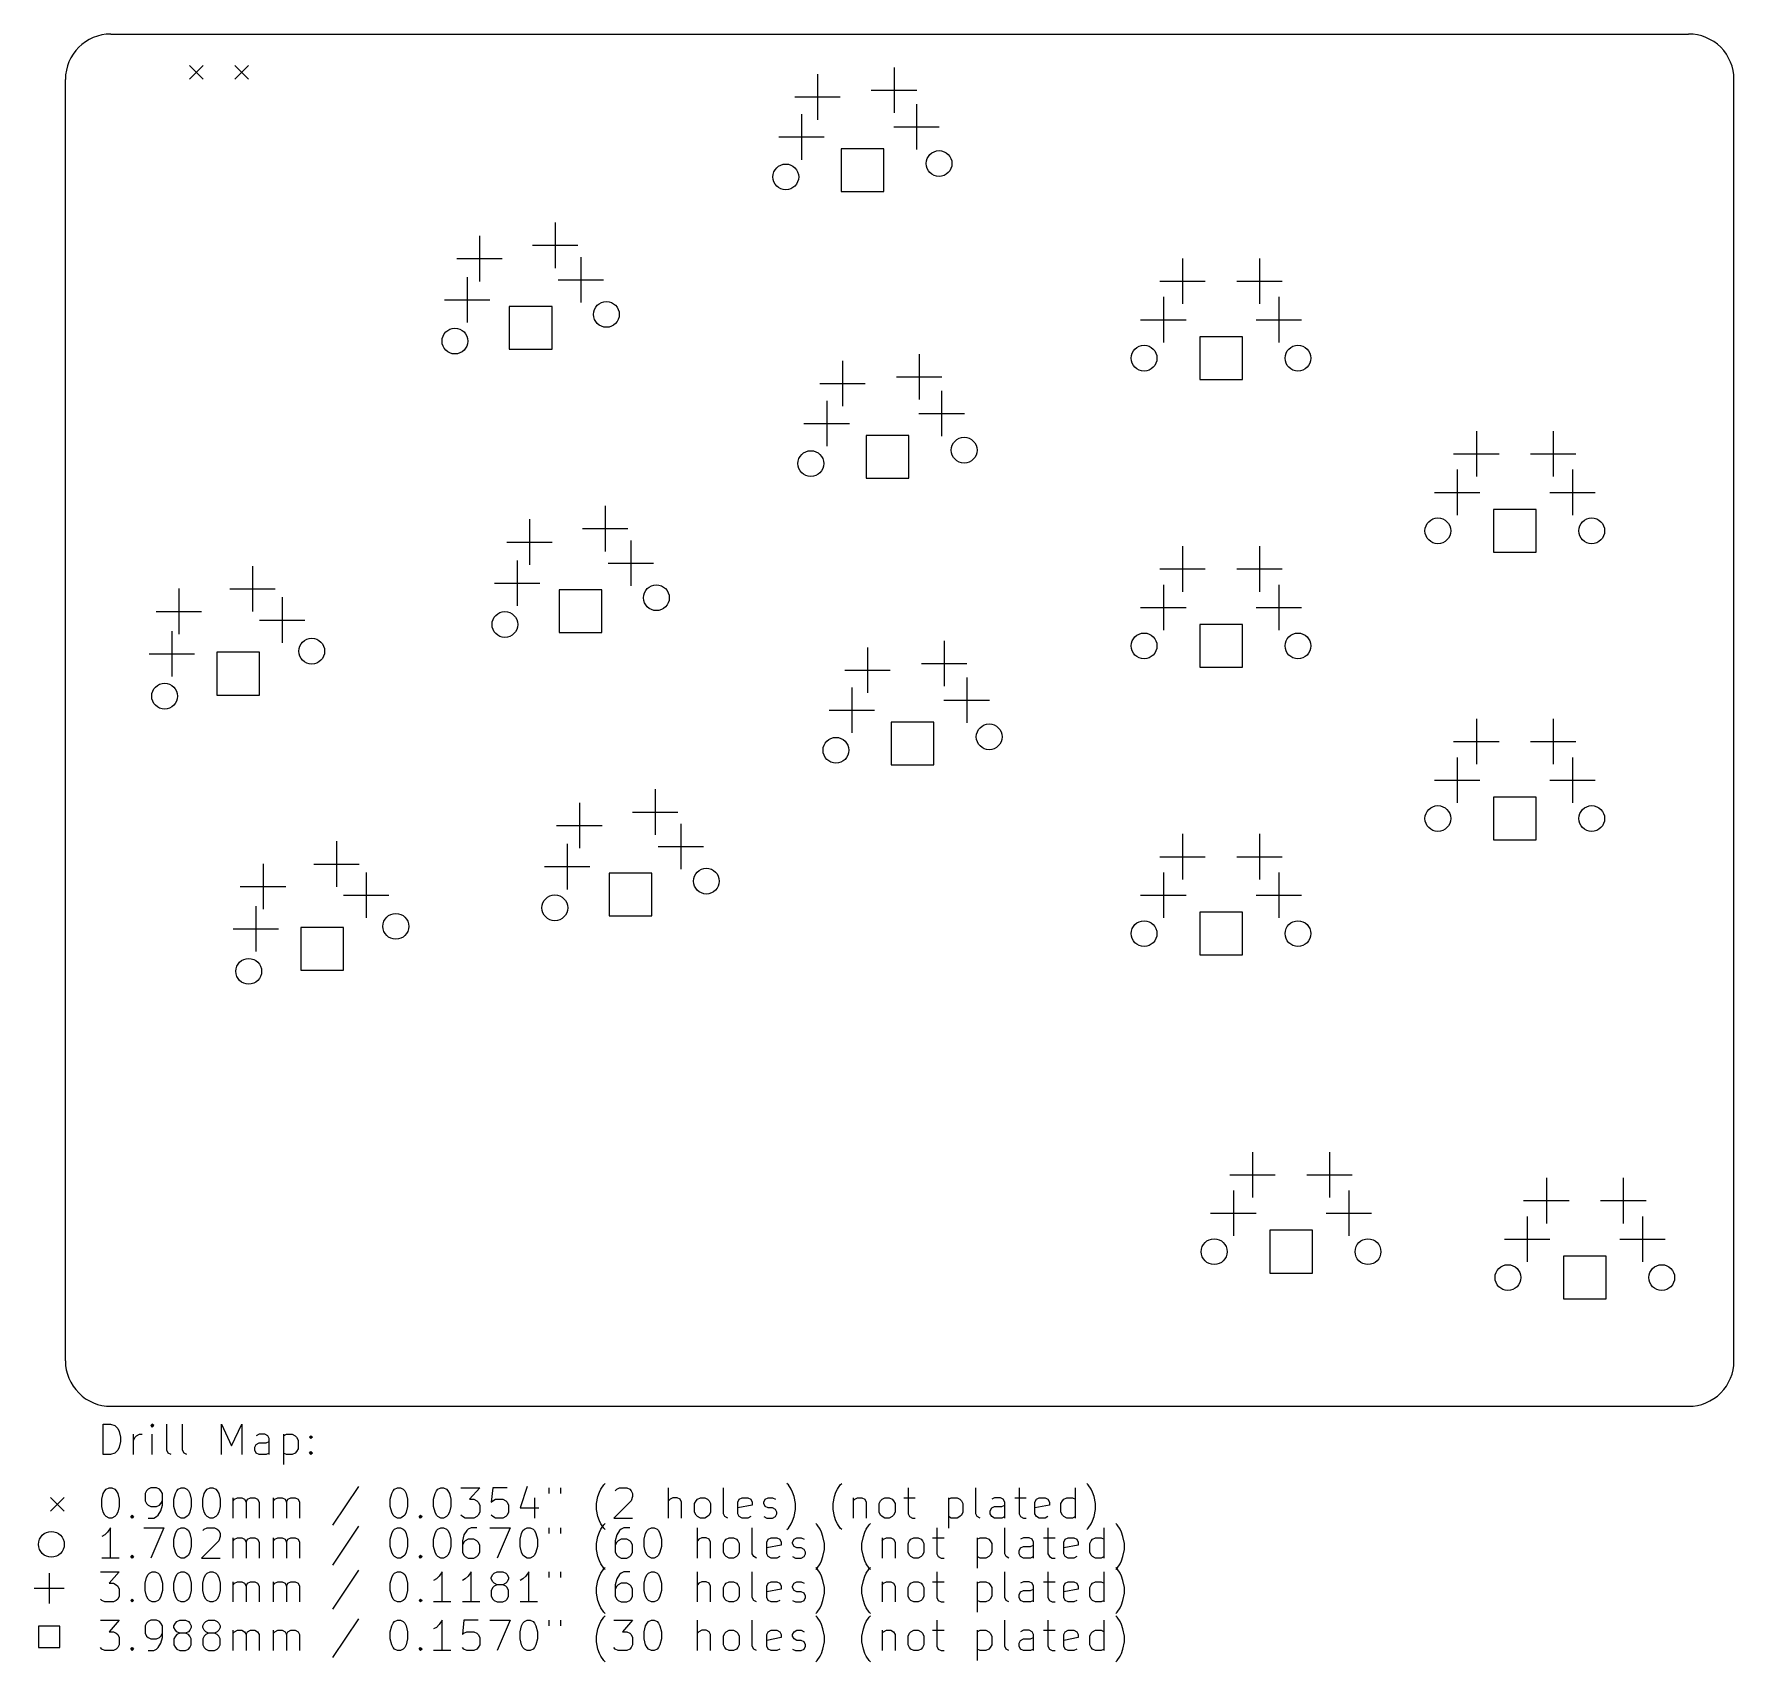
# Model space of a CAD drawing. Extents: x 193 to 305, y -164 to -57.
import ezdxf

# ---------------------------------------------------------------- set-up
doc = ezdxf.new("R2010")
doc.units = 0
doc.layers.add('BLACK', color=7, linetype='CONTINUOUS')

msp = doc.modelspace()

# ---------------------------------------------------------------- linework, layer by layer
at = {"layer": 'BLACK', "linetype": 'CONTINUOUS'}
for p, q in [((197.803, -56.5814), (301.991, -56.5814)), ((203.001, -58.6564), (203.901, -59.5564)), ((203.901, -58.6564), (203.001, -59.5564)), ((206.001, -58.6564), (206.901, -59.5564)), ((206.901, -58.6564), (206.001, -59.5564)), ((244.462, -59.2387), (244.462, -62.2387)), ((249.522, -58.796), (249.522, -61.796)), ((194.803, -144.196), (194.803, -59.5814)), ((248.022, -60.296), (251.022, -60.296)), ((304.991, -144.196), (304.991, -59.5814)), ((242.962, -60.7387), (245.962, -60.7387)), ((251.009, -61.2156), (251.009, -64.2156)), ((243.418, -61.8797), (243.418, -64.8797)), ((249.509, -62.7156), (252.509, -62.7156)), ((241.918, -63.3797), (244.918, -63.3797)), ((248.845, -64.1681), (246.025, -64.1681)), ((246.025, -64.1681), (246.025, -66.9879)), ((248.845, -64.1681), (246.025, -64.1681)), ((246.025, -64.1681), (246.025, -66.9879)), ((248.845, -66.9879), (248.845, -64.1681)), ((248.845, -66.9879), (248.845, -64.1681)), ((246.025, -66.9879), (248.845, -66.9879)), ((246.025, -66.9879), (248.845, -66.9879)), ((227.146, -69.0333), (227.146, -72.0333)), ((222.144, -69.9154), (222.144, -72.9154)), ((225.646, -70.5333), (228.646, -70.5333)), ((220.644, -71.4154), (223.644, -71.4154)), ((228.838, -71.3141), (228.838, -74.3141)), ((268.576, -71.4064), (268.576, -74.4064)), ((273.656, -71.4064), (273.656, -74.4064)), ((221.334, -72.6373), (221.334, -75.6373)), ((227.338, -72.8141), (230.338, -72.8141)), ((267.076, -72.9064), (270.076, -72.9064)), ((272.156, -72.9064), (275.156, -72.9064)), ((267.306, -73.9464), (267.306, -76.9464)), ((274.926, -73.9464), (274.926, -76.9464)), ((219.834, -74.1373), (222.834, -74.1373)), ((226.937, -74.5672), (224.117, -74.5672)), ((224.117, -74.5672), (224.117, -77.3871)), ((226.937, -74.5672), (224.117, -74.5672)), ((224.117, -74.5672), (224.117, -77.3871)), ((226.937, -77.3871), (226.937, -74.5672)), ((226.937, -77.3871), (226.937, -74.5672)), ((265.806, -75.4464), (268.806, -75.4464)), ((273.426, -75.4464), (276.426, -75.4464)), ((224.117, -77.3871), (226.937, -77.3871)), ((224.117, -77.3871), (226.937, -77.3871)), ((272.526, -76.5765), (269.706, -76.5765)), ((269.706, -76.5765), (269.706, -79.3963)), ((272.526, -76.5765), (269.706, -76.5765)), ((269.706, -76.5765), (269.706, -79.3963)), ((272.526, -79.3963), (272.526, -76.5765)), ((272.526, -79.3963), (272.526, -76.5765)), ((246.118, -78.1664), (246.118, -81.1664)), ((251.178, -77.7237), (251.178, -80.7237)), ((244.618, -79.6664), (247.618, -79.6664)), ((249.678, -79.2237), (252.678, -79.2237)), ((269.706, -79.3963), (272.526, -79.3963)), ((269.706, -79.3963), (272.526, -79.3963)), ((245.074, -80.8074), (245.074, -83.8074)), ((252.665, -80.1433), (252.665, -83.1433)), ((251.165, -81.6433), (254.165, -81.6433)), ((243.574, -82.3074), (246.574, -82.3074)), ((287.976, -82.8064), (287.976, -85.8064)), ((293.056, -82.8064), (293.056, -85.8064)), ((250.501, -83.0958), (247.681, -83.0958)), ((247.681, -83.0958), (247.681, -85.9156)), ((250.501, -83.0958), (247.681, -83.0958)), ((247.681, -83.0958), (247.681, -85.9156)), ((250.501, -85.9156), (250.501, -83.0958)), ((250.501, -85.9156), (250.501, -83.0958)), ((286.476, -84.3064), (289.476, -84.3064)), ((291.556, -84.3064), (294.556, -84.3064)), ((247.681, -85.9156), (250.501, -85.9156)), ((247.681, -85.9156), (250.501, -85.9156)), ((286.706, -85.3464), (286.706, -88.3464)), ((294.326, -85.3464), (294.326, -88.3464)), ((285.206, -86.8464), (288.206, -86.8464)), ((292.826, -86.8464), (295.826, -86.8464)), ((225.443, -88.6267), (225.443, -91.6267)), ((230.446, -87.7446), (230.446, -90.7446)), ((291.926, -87.9765), (289.106, -87.9765)), ((289.106, -87.9765), (289.106, -90.7963)), ((291.926, -87.9765), (289.106, -87.9765)), ((289.106, -87.9765), (289.106, -90.7963)), ((291.926, -90.7963), (291.926, -87.9765)), ((291.926, -90.7963), (291.926, -87.9765)), ((228.946, -89.2446), (231.946, -89.2446)), ((223.943, -90.1267), (226.943, -90.1267)), ((232.137, -90.0255), (232.137, -93.0255)), ((268.576, -90.4064), (268.576, -93.4064)), ((273.656, -90.4064), (273.656, -93.4064)), ((289.106, -90.7963), (291.926, -90.7963)), ((289.106, -90.7963), (291.926, -90.7963)), ((207.155, -91.7184), (207.155, -94.7184)), ((224.633, -91.3487), (224.633, -94.3487)), ((230.637, -91.5255), (233.637, -91.5255)), ((267.076, -91.9064), (270.076, -91.9064)), ((272.156, -91.9064), (275.156, -91.9064)), ((223.133, -92.8487), (226.133, -92.8487)), ((267.306, -92.9464), (267.306, -95.9464)), ((274.926, -92.9464), (274.926, -95.9464)), ((202.297, -93.2036), (202.297, -96.2036)), ((205.655, -93.2184), (208.655, -93.2184)), ((209.112, -93.7761), (209.112, -96.7761)), ((230.236, -93.2786), (227.417, -93.2786)), ((227.417, -93.2786), (227.417, -96.0984)), ((230.236, -93.2786), (227.417, -93.2786)), ((227.417, -93.2786), (227.417, -96.0984)), ((230.236, -96.0984), (230.236, -93.2786)), ((230.236, -96.0984), (230.236, -93.2786)), ((200.797, -94.7036), (203.797, -94.7036)), ((207.612, -95.2761), (210.612, -95.2761)), ((265.806, -94.4464), (268.806, -94.4464)), ((273.426, -94.4464), (276.426, -94.4464)), ((201.825, -96.004), (201.825, -99.004)), ((227.417, -96.0984), (230.236, -96.0984)), ((227.417, -96.0984), (230.236, -96.0984)), ((272.526, -95.5765), (269.706, -95.5765)), ((269.706, -95.5765), (269.706, -98.3963)), ((272.526, -95.5765), (269.706, -95.5765)), ((269.706, -95.5765), (269.706, -98.3963)), ((272.526, -98.3963), (272.526, -95.5765)), ((272.526, -98.3963), (272.526, -95.5765)), ((200.325, -97.504), (203.325, -97.504)), ((207.621, -97.4091), (204.801, -97.4091)), ((204.801, -97.4091), (204.801, -100.229)), ((207.621, -97.4091), (204.801, -97.4091)), ((204.801, -97.4091), (204.801, -100.229)), ((207.621, -100.229), (207.621, -97.4091)), ((207.621, -100.229), (207.621, -97.4091)), ((247.774, -97.0941), (247.774, -100.094)), ((252.834, -96.6514), (252.834, -99.6514)), ((246.274, -98.5941), (249.274, -98.5941)), ((251.334, -98.1514), (254.334, -98.1514)), ((269.706, -98.3963), (272.526, -98.3963)), ((269.706, -98.3963), (272.526, -98.3963)), ((246.73, -99.7351), (246.73, -102.735)), ((254.321, -99.071), (254.321, -102.071)), ((204.801, -100.229), (207.621, -100.229)), ((204.801, -100.229), (207.621, -100.229)), ((252.821, -100.571), (255.821, -100.571)), ((245.23, -101.235), (248.23, -101.235)), ((252.157, -102.024), (249.337, -102.024)), ((249.337, -102.024), (249.337, -104.843)), ((252.157, -102.024), (249.337, -102.024)), ((249.337, -102.024), (249.337, -104.843)), ((252.157, -104.843), (252.157, -102.024)), ((252.157, -104.843), (252.157, -102.024)), ((287.976, -101.806), (287.976, -104.806)), ((293.056, -101.806), (293.056, -104.806)), ((286.476, -103.306), (289.476, -103.306)), ((286.706, -104.346), (286.706, -107.346)), ((291.556, -103.306), (294.556, -103.306)), ((294.326, -104.346), (294.326, -107.346)), ((249.337, -104.843), (252.157, -104.843)), ((249.337, -104.843), (252.157, -104.843)), ((233.745, -106.456), (233.745, -109.456)), ((285.206, -105.846), (288.206, -105.846)), ((292.826, -105.846), (295.826, -105.846)), ((228.742, -107.338), (228.742, -110.338)), ((291.926, -106.976), (289.106, -106.976)), ((289.106, -106.976), (289.106, -109.796)), ((291.926, -106.976), (289.106, -106.976)), ((289.106, -106.976), (289.106, -109.796)), ((291.926, -109.796), (291.926, -106.976)), ((291.926, -109.796), (291.926, -106.976)), ((227.242, -108.838), (230.242, -108.838)), ((232.245, -107.956), (235.245, -107.956)), ((235.437, -108.737), (235.437, -111.737)), ((212.71, -109.888), (212.71, -112.888)), ((268.576, -109.406), (268.576, -112.406)), ((273.656, -109.406), (273.656, -112.406)), ((289.106, -109.796), (291.926, -109.796)), ((289.106, -109.796), (291.926, -109.796)), ((227.933, -110.06), (227.933, -113.06)), ((233.937, -110.237), (236.937, -110.237)), ((267.076, -110.906), (270.076, -110.906)), ((272.156, -110.906), (275.156, -110.906)), ((207.852, -111.373), (207.852, -114.373)), ((211.21, -111.388), (214.21, -111.388)), ((214.667, -111.946), (214.667, -114.946)), ((226.433, -111.56), (229.433, -111.56)), ((233.536, -111.99), (230.716, -111.99)), ((230.716, -111.99), (230.716, -114.81)), ((233.536, -111.99), (230.716, -111.99)), ((230.716, -111.99), (230.716, -114.81)), ((233.536, -114.81), (233.536, -111.99)), ((233.536, -114.81), (233.536, -111.99)), ((267.306, -111.946), (267.306, -114.946)), ((274.926, -111.946), (274.926, -114.946)), ((206.352, -112.873), (209.352, -112.873)), ((207.38, -114.174), (207.38, -117.174)), ((213.167, -113.446), (216.167, -113.446)), ((265.806, -113.446), (268.806, -113.446)), ((273.426, -113.446), (276.426, -113.446)), ((213.176, -115.579), (210.356, -115.579)), ((210.356, -115.579), (210.356, -118.399)), ((213.176, -115.579), (210.356, -115.579)), ((210.356, -115.579), (210.356, -118.399)), ((213.176, -118.399), (213.176, -115.579)), ((213.176, -118.399), (213.176, -115.579)), ((230.716, -114.81), (233.536, -114.81)), ((230.716, -114.81), (233.536, -114.81)), ((272.526, -114.576), (269.706, -114.576)), ((269.706, -114.576), (269.706, -117.396)), ((272.526, -114.576), (269.706, -114.576)), ((269.706, -114.576), (269.706, -117.396)), ((272.526, -117.396), (272.526, -114.576)), ((272.526, -117.396), (272.526, -114.576)), ((205.88, -115.674), (208.88, -115.674)), ((269.706, -117.396), (272.526, -117.396)), ((269.706, -117.396), (272.526, -117.396)), ((210.356, -118.399), (213.176, -118.399)), ((210.356, -118.399), (213.176, -118.399)), ((273.201, -130.406), (273.201, -133.406)), ((278.281, -130.406), (278.281, -133.406)), ((271.701, -131.906), (274.701, -131.906)), ((276.781, -131.906), (279.781, -131.906)), ((292.601, -132.116), (292.601, -135.116)), ((297.681, -132.116), (297.681, -135.116)), ((271.931, -132.946), (271.931, -135.946)), ((279.551, -132.946), (279.551, -135.946)), ((270.431, -134.446), (273.431, -134.446)), ((278.051, -134.446), (281.051, -134.446)), ((291.101, -133.616), (294.101, -133.616)), ((291.331, -134.656), (291.331, -137.656)), ((296.181, -133.616), (299.181, -133.616)), ((298.951, -134.656), (298.951, -137.656)), ((277.151, -135.576), (274.331, -135.576)), ((274.331, -135.576), (274.331, -138.396)), ((277.151, -135.576), (274.331, -135.576)), ((274.331, -135.576), (274.331, -138.396)), ((277.151, -138.396), (277.151, -135.576)), ((277.151, -138.396), (277.151, -135.576)), ((289.831, -136.156), (292.831, -136.156)), ((297.451, -136.156), (300.451, -136.156)), ((296.551, -137.286), (293.731, -137.286)), ((293.731, -137.286), (293.731, -140.106)), ((296.551, -137.286), (293.731, -137.286)), ((293.731, -137.286), (293.731, -140.106)), ((296.551, -140.106), (296.551, -137.286)), ((296.551, -140.106), (296.551, -137.286)), ((274.331, -138.396), (277.151, -138.396)), ((274.331, -138.396), (277.151, -138.396)), ((293.731, -140.106), (296.551, -140.106)), ((293.731, -140.106), (296.551, -140.106)), ((197.803, -147.196), (301.991, -147.196)), ((197.304, -150.376), (197.304, -148.376)), ((197.304, -148.376), (197.781, -148.376)), ((197.781, -148.376), (198.066, -148.471)), ((198.066, -148.471), (198.257, -148.662)), ((198.257, -148.662), (198.352, -148.852)), ((198.352, -148.852), (198.447, -149.233)), ((198.447, -149.233), (198.447, -149.519)), ((199.304, -150.376), (199.304, -149.043)), ((199.304, -149.424), (199.4, -149.233)), ((199.4, -149.233), (199.495, -149.138)), ((199.495, -149.138), (199.685, -149.043)), ((199.685, -149.043), (199.876, -149.043)), ((200.542, -148.376), (200.447, -148.471)), ((200.447, -148.471), (200.542, -148.567)), ((200.638, -148.471), (200.542, -148.376)), ((200.542, -148.376), (200.542, -148.567)), ((200.542, -148.567), (200.638, -148.471)), ((200.542, -150.376), (200.542, -149.043)), ((201.495, -150.09), (201.495, -148.376)), ((202.542, -150.09), (202.542, -148.376)), ((205.114, -150.376), (205.114, -148.376)), ((205.114, -148.376), (205.781, -149.805)), ((205.781, -149.805), (206.447, -148.376)), ((206.447, -148.376), (206.447, -150.376)), ((207.59, -149.043), (207.4, -149.138)), ((207.971, -149.043), (207.59, -149.043)), ((208.162, -149.138), (207.971, -149.043)), ((208.257, -149.329), (208.162, -149.138)), ((209.209, -149.043), (209.209, -151.043)), ((209.209, -149.138), (209.4, -149.043)), ((209.4, -149.043), (209.781, -149.043)), ((209.781, -149.043), (209.971, -149.138)), ((209.971, -149.138), (210.066, -149.233)), ((210.066, -149.233), (210.162, -149.424)), ((210.923, -149.233), (211.019, -149.138)), ((211.019, -149.329), (210.923, -149.233)), ((211.019, -149.138), (211.114, -149.233)), ((211.019, -149.138), (211.019, -149.329)), ((211.114, -149.233), (211.019, -149.329)), ((197.781, -150.376), (197.304, -150.376)), ((198.066, -150.281), (197.781, -150.376)), ((198.257, -150.09), (198.066, -150.281)), ((198.352, -149.9), (198.257, -150.09)), ((198.447, -149.519), (198.352, -149.9)), ((201.59, -150.281), (201.495, -150.09)), ((201.781, -150.376), (201.59, -150.281)), ((202.638, -150.281), (202.542, -150.09)), ((202.828, -150.376), (202.638, -150.281)), ((207.304, -149.9), (207.4, -149.709)), ((207.304, -150.09), (207.304, -149.9)), ((207.4, -150.281), (207.304, -150.09)), ((207.4, -149.709), (207.59, -149.614)), ((207.59, -150.376), (207.4, -150.281)), ((207.59, -149.614), (208.066, -149.614)), ((208.066, -150.376), (207.59, -150.376)), ((208.066, -149.614), (208.257, -149.519)), ((208.257, -150.281), (208.066, -150.376)), ((208.257, -150.376), (208.257, -149.329)), ((209.4, -150.376), (209.209, -150.281)), ((209.781, -150.376), (209.4, -150.376)), ((209.971, -150.281), (209.781, -150.376)), ((210.066, -150.186), (209.971, -150.281)), ((210.162, -149.995), (210.066, -150.186)), ((210.162, -149.424), (210.162, -149.995)), ((210.923, -150.281), (211.019, -150.186)), ((211.019, -150.376), (210.923, -150.281)), ((211.019, -150.186), (211.114, -150.281)), ((211.019, -150.186), (211.019, -150.376)), ((211.114, -150.281), (211.019, -150.376)), ((197.4, -152.767), (197.495, -152.671)), ((197.495, -152.671), (197.685, -152.576)), ((197.685, -152.576), (197.876, -152.576)), ((197.876, -152.576), (198.066, -152.671)), ((198.066, -152.671), (198.162, -152.767)), ((200.257, -152.671), (200.162, -152.767)), ((200.447, -152.576), (200.257, -152.671)), ((200.828, -152.576), (200.447, -152.576)), ((201.019, -152.671), (200.828, -152.576)), ((201.114, -152.767), (201.019, -152.671)), ((202.162, -152.767), (202.257, -152.671)), ((202.257, -152.671), (202.447, -152.576)), ((202.447, -152.576), (202.638, -152.576)), ((202.638, -152.576), (202.828, -152.671)), ((202.828, -152.671), (202.923, -152.767)), ((204.066, -152.767), (204.162, -152.671)), ((204.162, -152.671), (204.352, -152.576)), ((204.352, -152.576), (204.542, -152.576)), ((204.542, -152.576), (204.733, -152.671)), ((204.733, -152.671), (204.828, -152.767)), ((214.162, -152.481), (212.447, -155.052)), ((216.447, -152.767), (216.542, -152.671)), ((216.542, -152.671), (216.733, -152.576)), ((216.733, -152.576), (216.923, -152.576)), ((216.923, -152.576), (217.114, -152.671)), ((217.114, -152.671), (217.209, -152.767)), ((219.304, -152.767), (219.4, -152.671)), ((219.4, -152.671), (219.59, -152.576)), ((219.59, -152.576), (219.781, -152.576)), ((219.781, -152.576), (219.971, -152.671)), ((219.971, -152.671), (220.066, -152.767)), ((220.923, -152.576), (222.162, -152.576)), ((222.162, -152.576), (221.495, -153.338)), ((223.019, -152.576), (222.923, -153.529)), ((223.971, -152.576), (223.019, -152.576)), ((225.304, -152.481), (224.828, -153.909)), ((226.733, -152.576), (226.733, -152.957)), ((227.495, -152.576), (227.495, -152.957)), ((230.066, -152.862), (230.162, -152.671)), ((230.162, -152.671), (230.352, -152.386)), ((230.352, -152.386), (230.447, -152.29)), ((231.114, -152.767), (231.209, -152.671)), ((231.209, -152.671), (231.4, -152.576)), ((231.4, -152.576), (231.876, -152.576)), ((231.876, -152.576), (232.066, -152.671)), ((232.066, -152.671), (232.162, -152.767)), ((234.638, -154.576), (234.638, -152.576)), ((238.257, -154.29), (238.257, -152.576)), ((242.542, -152.386), (242.447, -152.29)), ((242.733, -152.671), (242.542, -152.386)), ((242.828, -152.862), (242.733, -152.671)), ((245.685, -152.862), (245.781, -152.671)), ((245.781, -152.671), (245.971, -152.386)), ((245.971, -152.386), (246.066, -152.29)), ((250.447, -152.576), (250.447, -154.29)), ((254.923, -154.29), (254.923, -152.576)), ((257.781, -152.576), (257.781, -154.29)), ((261.495, -154.576), (261.495, -152.576)), ((262.352, -152.386), (262.257, -152.29)), ((262.542, -152.671), (262.352, -152.386)), ((262.638, -152.862), (262.542, -152.671)), ((193.828, -153.221), (194.728, -154.121)), ((194.728, -153.221), (193.828, -154.121)), ((197.209, -153.338), (197.304, -152.957)), ((197.209, -153.814), (197.209, -153.338)), ((197.304, -152.957), (197.4, -152.767)), ((198.162, -152.767), (198.257, -152.957)), ((198.257, -152.957), (198.352, -153.338)), ((198.352, -153.338), (198.352, -153.814)), ((200.162, -152.767), (200.066, -152.957)), ((200.066, -152.957), (200.066, -153.433)), ((200.066, -153.433), (200.162, -153.624)), ((200.162, -153.624), (200.257, -153.719)), ((200.257, -153.719), (200.447, -153.814)), ((200.828, -153.814), (201.019, -153.719)), ((201.019, -153.719), (201.114, -153.624)), ((201.209, -152.957), (201.114, -152.767)), ((201.114, -153.624), (201.209, -153.433)), ((201.114, -154.1), (201.209, -153.719)), ((201.209, -153.719), (201.209, -152.957)), ((201.971, -153.338), (202.066, -152.957)), ((201.971, -153.814), (201.971, -153.338)), ((202.066, -152.957), (202.162, -152.767)), ((202.923, -152.767), (203.019, -152.957)), ((203.019, -152.957), (203.114, -153.338)), ((203.114, -153.338), (203.114, -153.814)), ((203.876, -153.338), (203.971, -152.957)), ((203.876, -153.814), (203.876, -153.338)), ((203.971, -152.957), (204.066, -152.767)), ((204.828, -152.767), (204.923, -152.957)), ((204.923, -152.957), (205.019, -153.338)), ((205.019, -153.338), (205.019, -153.814)), ((205.876, -154.576), (205.876, -153.243)), ((205.876, -153.433), (205.971, -153.338)), ((205.971, -153.338), (206.162, -153.243)), ((206.162, -153.243), (206.447, -153.243)), ((206.447, -153.243), (206.638, -153.338)), ((206.638, -153.338), (206.733, -153.529)), ((206.733, -153.529), (206.828, -153.338)), ((206.733, -153.529), (206.733, -154.576)), ((206.828, -153.338), (207.019, -153.243)), ((207.019, -153.243), (207.304, -153.243)), ((207.304, -153.243), (207.495, -153.338)), ((207.495, -153.338), (207.59, -153.529)), ((207.59, -153.529), (207.59, -154.576)), ((208.542, -154.576), (208.542, -153.243)), ((208.542, -153.433), (208.638, -153.338)), ((208.638, -153.338), (208.828, -153.243)), ((208.828, -153.243), (209.114, -153.243)), ((209.114, -153.243), (209.304, -153.338)), ((209.304, -153.338), (209.4, -153.529)), ((209.4, -153.529), (209.495, -153.338)), ((209.4, -153.529), (209.4, -154.576)), ((209.495, -153.338), (209.685, -153.243)), ((209.685, -153.243), (209.971, -153.243)), ((209.971, -153.243), (210.162, -153.338)), ((210.162, -153.338), (210.257, -153.529)), ((210.257, -153.529), (210.257, -154.576)), ((216.257, -153.338), (216.352, -152.957)), ((216.257, -153.814), (216.257, -153.338)), ((216.352, -152.957), (216.447, -152.767)), ((217.209, -152.767), (217.304, -152.957)), ((217.304, -152.957), (217.4, -153.338)), ((217.4, -153.338), (217.4, -153.814)), ((219.114, -153.338), (219.209, -152.957)), ((219.114, -153.814), (219.114, -153.338)), ((219.209, -152.957), (219.304, -152.767)), ((220.066, -152.767), (220.162, -152.957)), ((220.162, -152.957), (220.257, -153.338)), ((220.257, -153.338), (220.257, -153.814)), ((221.495, -153.338), (221.781, -153.338)), ((221.781, -153.338), (221.971, -153.433)), ((221.971, -153.433), (222.066, -153.529)), ((222.066, -153.529), (222.162, -153.719)), ((222.162, -153.719), (222.162, -154.195)), ((222.923, -153.529), (223.019, -153.433)), ((223.019, -153.433), (223.209, -153.338)), ((223.209, -153.338), (223.685, -153.338)), ((223.685, -153.338), (223.876, -153.433)), ((223.876, -153.433), (223.971, -153.529)), ((223.971, -153.529), (224.066, -153.719)), ((224.066, -153.719), (224.066, -154.195)), ((225.781, -153.243), (225.781, -154.576)), ((229.876, -153.624), (229.971, -153.148)), ((229.876, -154.005), (229.876, -153.624)), ((229.971, -153.148), (230.066, -152.862)), ((232.162, -153.433), (231.019, -154.576)), ((232.162, -152.767), (232.257, -152.957)), ((232.257, -153.148), (232.162, -153.433)), ((232.257, -152.957), (232.257, -153.148)), ((234.733, -153.338), (234.638, -153.433)), ((234.923, -153.243), (234.733, -153.338)), ((235.209, -153.243), (234.923, -153.243)), ((235.4, -153.338), (235.209, -153.243)), ((235.495, -153.529), (235.4, -153.338)), ((235.495, -154.576), (235.495, -153.529)), ((236.352, -153.624), (236.447, -153.433)), ((236.352, -154.195), (236.352, -153.624)), ((236.447, -153.433), (236.542, -153.338)), ((236.542, -153.338), (236.733, -153.243)), ((236.733, -153.243), (237.019, -153.243)), ((237.019, -153.243), (237.209, -153.338)), ((237.209, -153.338), (237.304, -153.433)), ((237.304, -153.433), (237.4, -153.624)), ((237.4, -153.624), (237.4, -154.195)), ((239.209, -153.529), (239.304, -153.338)), ((239.209, -154.29), (239.209, -153.529)), ((240.162, -153.719), (239.209, -153.909)), ((239.304, -153.338), (239.495, -153.243)), ((239.495, -153.243), (239.876, -153.243)), ((239.876, -153.243), (240.066, -153.338)), ((240.066, -153.338), (240.162, -153.529)), ((240.162, -153.529), (240.162, -153.719)), ((240.923, -153.529), (241.019, -153.338)), ((240.923, -153.624), (240.923, -153.529)), ((241.019, -153.814), (240.923, -153.624)), ((241.019, -153.338), (241.209, -153.243)), ((241.209, -153.243), (241.495, -153.243)), ((241.495, -153.243), (241.685, -153.338)), ((242.923, -153.148), (242.828, -152.862)), ((243.019, -153.624), (242.923, -153.148)), ((243.019, -154.005), (243.019, -153.624)), ((245.495, -153.624), (245.59, -153.148)), ((245.495, -154.005), (245.495, -153.624)), ((245.59, -153.148), (245.685, -152.862)), ((246.828, -153.243), (246.828, -154.576)), ((246.828, -153.433), (246.923, -153.338)), ((246.923, -153.338), (247.114, -153.243)), ((247.114, -153.243), (247.4, -153.243)), ((247.4, -153.243), (247.59, -153.338)), ((247.59, -153.338), (247.685, -153.529)), ((247.685, -153.529), (247.685, -154.576)), ((248.542, -153.624), (248.638, -153.433)), ((248.542, -154.195), (248.542, -153.624)), ((248.638, -153.433), (248.733, -153.338)), ((248.733, -153.338), (248.923, -153.243)), ((248.923, -153.243), (249.209, -153.243)), ((249.209, -153.243), (249.4, -153.338)), ((249.4, -153.338), (249.495, -153.433)), ((249.495, -153.433), (249.59, -153.624)), ((249.59, -153.624), (249.59, -154.195)), ((250.162, -153.243), (250.923, -153.243)), ((253.114, -153.243), (253.114, -155.243)), ((253.114, -153.338), (253.304, -153.243)), ((253.304, -153.243), (253.685, -153.243)), ((253.685, -153.243), (253.876, -153.338)), ((253.876, -153.338), (253.971, -153.433)), ((253.971, -153.433), (254.066, -153.624)), ((254.066, -153.624), (254.066, -154.195)), ((256.162, -153.243), (255.971, -153.338)), ((256.542, -153.243), (256.162, -153.243)), ((256.733, -153.338), (256.542, -153.243)), ((256.638, -153.814), (256.828, -153.719)), ((256.828, -153.529), (256.733, -153.338)), ((256.828, -154.576), (256.828, -153.529)), ((257.495, -153.243), (258.257, -153.243)), ((258.828, -153.529), (258.923, -153.338)), ((258.828, -154.29), (258.828, -153.529)), ((259.781, -153.719), (258.828, -153.909)), ((258.923, -153.338), (259.114, -153.243)), ((259.114, -153.243), (259.495, -153.243)), ((259.495, -153.243), (259.685, -153.338)), ((259.685, -153.338), (259.781, -153.529)), ((259.781, -153.529), (259.781, -153.719)), ((260.542, -153.624), (260.638, -153.433)), ((260.542, -154.195), (260.542, -153.624)), ((260.638, -153.433), (260.733, -153.338)), ((260.733, -153.338), (260.923, -153.243)), ((260.923, -153.243), (261.304, -153.243)), ((261.304, -153.243), (261.495, -153.338)), ((262.733, -153.148), (262.638, -152.862)), ((262.828, -153.624), (262.733, -153.148)), ((262.828, -154.005), (262.828, -153.624)), ((197.304, -154.195), (197.209, -153.814)), ((197.4, -154.386), (197.304, -154.195)), ((197.495, -154.481), (197.4, -154.386)), ((197.685, -154.576), (197.495, -154.481)), ((197.876, -154.576), (197.685, -154.576)), ((198.066, -154.481), (197.876, -154.576)), ((198.162, -154.386), (198.066, -154.481)), ((198.257, -154.195), (198.162, -154.386)), ((198.352, -153.814), (198.257, -154.195)), ((199.114, -154.481), (199.209, -154.386)), ((199.209, -154.576), (199.114, -154.481)), ((199.209, -154.386), (199.304, -154.481)), ((199.209, -154.386), (199.209, -154.576)), ((199.304, -154.481), (199.209, -154.576)), ((200.257, -154.576), (200.638, -154.576)), ((200.447, -153.814), (200.828, -153.814)), ((200.638, -154.576), (200.828, -154.481)), ((200.828, -154.481), (200.923, -154.386)), ((200.923, -154.386), (201.114, -154.1)), ((202.066, -154.195), (201.971, -153.814)), ((202.162, -154.386), (202.066, -154.195)), ((202.257, -154.481), (202.162, -154.386)), ((202.447, -154.576), (202.257, -154.481)), ((202.638, -154.576), (202.447, -154.576)), ((202.828, -154.481), (202.638, -154.576)), ((202.923, -154.386), (202.828, -154.481)), ((203.019, -154.195), (202.923, -154.386)), ((203.114, -153.814), (203.019, -154.195)), ((203.971, -154.195), (203.876, -153.814)), ((204.066, -154.386), (203.971, -154.195)), ((204.162, -154.481), (204.066, -154.386)), ((204.352, -154.576), (204.162, -154.481)), ((204.542, -154.576), (204.352, -154.576)), ((204.733, -154.481), (204.542, -154.576)), ((204.828, -154.386), (204.733, -154.481)), ((204.923, -154.195), (204.828, -154.386)), ((205.019, -153.814), (204.923, -154.195)), ((216.352, -154.195), (216.257, -153.814)), ((216.447, -154.386), (216.352, -154.195)), ((216.542, -154.481), (216.447, -154.386)), ((216.733, -154.576), (216.542, -154.481)), ((216.923, -154.576), (216.733, -154.576)), ((217.114, -154.481), (216.923, -154.576)), ((217.209, -154.386), (217.114, -154.481)), ((217.304, -154.195), (217.209, -154.386)), ((217.4, -153.814), (217.304, -154.195)), ((218.162, -154.481), (218.257, -154.386)), ((218.257, -154.576), (218.162, -154.481)), ((218.257, -154.386), (218.352, -154.481)), ((218.257, -154.386), (218.257, -154.576)), ((218.352, -154.481), (218.257, -154.576)), ((219.209, -154.195), (219.114, -153.814)), ((219.304, -154.386), (219.209, -154.195)), ((219.4, -154.481), (219.304, -154.386)), ((219.59, -154.576), (219.4, -154.481)), ((219.781, -154.576), (219.59, -154.576)), ((219.971, -154.481), (219.781, -154.576)), ((220.066, -154.386), (219.971, -154.481)), ((220.162, -154.195), (220.066, -154.386)), ((220.257, -153.814), (220.162, -154.195)), ((221.019, -154.481), (220.923, -154.386)), ((221.209, -154.576), (221.019, -154.481)), ((221.781, -154.576), (221.209, -154.576)), ((221.971, -154.481), (221.781, -154.576)), ((222.066, -154.386), (221.971, -154.481)), ((222.162, -154.195), (222.066, -154.386)), ((223.019, -154.481), (222.923, -154.386)), ((223.209, -154.576), (223.019, -154.481)), ((223.685, -154.576), (223.209, -154.576)), ((223.876, -154.481), (223.685, -154.576)), ((223.971, -154.386), (223.876, -154.481)), ((224.066, -154.195), (223.971, -154.386)), ((224.828, -153.909), (226.066, -153.909)), ((229.971, -154.481), (229.876, -154.005)), ((230.066, -154.767), (229.971, -154.481)), ((230.162, -154.957), (230.066, -154.767)), ((231.019, -154.576), (232.257, -154.576)), ((236.447, -154.386), (236.352, -154.195)), ((236.542, -154.481), (236.447, -154.386)), ((236.733, -154.576), (236.542, -154.481)), ((237.019, -154.576), (236.733, -154.576)), ((237.209, -154.481), (237.019, -154.576)), ((237.304, -154.386), (237.209, -154.481)), ((237.4, -154.195), (237.304, -154.386)), ((238.352, -154.481), (238.257, -154.29)), ((238.542, -154.576), (238.352, -154.481)), ((239.304, -154.481), (239.209, -154.29)), ((239.495, -154.576), (239.304, -154.481)), ((239.876, -154.576), (239.495, -154.576)), ((240.066, -154.481), (239.876, -154.576)), ((240.923, -154.481), (241.114, -154.576)), ((241.209, -153.909), (241.019, -153.814)), ((241.114, -154.576), (241.495, -154.576)), ((241.495, -153.909), (241.209, -153.909)), ((241.685, -154.005), (241.495, -153.909)), ((241.495, -154.576), (241.685, -154.481)), ((241.781, -154.195), (241.685, -154.005)), ((241.685, -154.481), (241.781, -154.29)), ((241.781, -154.29), (241.781, -154.195)), ((242.733, -154.957), (242.828, -154.767)), ((242.828, -154.767), (242.923, -154.481)), ((242.923, -154.481), (243.019, -154.005)), ((245.59, -154.481), (245.495, -154.005)), ((245.685, -154.767), (245.59, -154.481)), ((245.781, -154.957), (245.685, -154.767)), ((248.638, -154.386), (248.542, -154.195)), ((248.733, -154.481), (248.638, -154.386)), ((248.923, -154.576), (248.733, -154.481)), ((249.209, -154.576), (248.923, -154.576)), ((249.4, -154.481), (249.209, -154.576)), ((249.495, -154.386), (249.4, -154.481)), ((249.59, -154.195), (249.495, -154.386)), ((250.447, -154.29), (250.542, -154.481)), ((250.542, -154.481), (250.733, -154.576)), ((250.733, -154.576), (250.923, -154.576)), ((253.304, -154.576), (253.114, -154.481)), ((253.685, -154.576), (253.304, -154.576)), ((253.876, -154.481), (253.685, -154.576)), ((253.971, -154.386), (253.876, -154.481)), ((254.066, -154.195), (253.971, -154.386)), ((255.019, -154.481), (254.923, -154.29)), ((255.209, -154.576), (255.019, -154.481)), ((255.876, -154.1), (255.971, -153.909)), ((255.876, -154.29), (255.876, -154.1)), ((255.971, -154.481), (255.876, -154.29)), ((255.971, -153.909), (256.162, -153.814)), ((256.162, -154.576), (255.971, -154.481)), ((256.162, -153.814), (256.638, -153.814)), ((256.638, -154.576), (256.162, -154.576)), ((256.828, -154.481), (256.638, -154.576)), ((257.781, -154.29), (257.876, -154.481)), ((257.876, -154.481), (258.066, -154.576)), ((258.066, -154.576), (258.257, -154.576)), ((258.923, -154.481), (258.828, -154.29)), ((259.114, -154.576), (258.923, -154.481)), ((259.495, -154.576), (259.114, -154.576)), ((259.685, -154.481), (259.495, -154.576)), ((260.638, -154.386), (260.542, -154.195)), ((260.733, -154.481), (260.638, -154.386)), ((260.923, -154.576), (260.733, -154.481)), ((261.304, -154.576), (260.923, -154.576)), ((261.495, -154.481), (261.304, -154.576)), ((262.542, -154.957), (262.638, -154.767)), ((262.638, -154.767), (262.733, -154.481)), ((262.733, -154.481), (262.828, -154.005)), ((197.4, -155.692), (197.209, -155.788)), ((197.59, -155.502), (197.4, -155.692)), ((197.781, -155.216), (197.59, -155.502)), ((197.781, -157.216), (197.781, -155.216)), ((199.971, -155.216), (201.304, -155.216)), ((201.304, -155.216), (200.447, -157.216)), ((201.971, -155.978), (202.066, -155.597)), ((201.971, -156.454), (201.971, -155.978)), ((202.066, -155.597), (202.162, -155.407)), ((202.162, -155.407), (202.257, -155.311)), ((202.257, -155.311), (202.447, -155.216)), ((202.447, -155.216), (202.638, -155.216)), ((202.638, -155.216), (202.828, -155.311)), ((202.828, -155.311), (202.923, -155.407)), ((202.923, -155.407), (203.019, -155.597)), ((203.019, -155.597), (203.114, -155.978)), ((203.114, -155.978), (203.114, -156.454)), ((203.876, -155.407), (203.971, -155.311)), ((203.971, -155.311), (204.162, -155.216)), ((204.162, -155.216), (204.638, -155.216)), ((204.638, -155.216), (204.828, -155.311)), ((204.828, -155.311), (204.923, -155.407)), ((204.923, -155.407), (205.019, -155.597)), ((205.019, -155.788), (204.923, -156.073)), ((205.019, -155.597), (205.019, -155.788)), ((205.876, -157.216), (205.876, -155.883)), ((205.876, -156.073), (205.971, -155.978)), ((205.971, -155.978), (206.162, -155.883)), ((206.162, -155.883), (206.447, -155.883)), ((206.447, -155.883), (206.638, -155.978)), ((206.638, -155.978), (206.733, -156.169)), ((206.733, -156.169), (206.828, -155.978)), ((206.828, -155.978), (207.019, -155.883)), ((207.019, -155.883), (207.304, -155.883)), ((207.304, -155.883), (207.495, -155.978)), ((207.495, -155.978), (207.59, -156.169)), ((208.542, -157.216), (208.542, -155.883)), ((208.542, -156.073), (208.638, -155.978)), ((208.638, -155.978), (208.828, -155.883)), ((208.828, -155.883), (209.114, -155.883)), ((209.114, -155.883), (209.304, -155.978)), ((209.304, -155.978), (209.4, -156.169)), ((209.4, -156.169), (209.495, -155.978)), ((209.495, -155.978), (209.685, -155.883)), ((209.685, -155.883), (209.971, -155.883)), ((209.971, -155.883), (210.162, -155.978)), ((210.162, -155.978), (210.257, -156.169)), ((214.162, -155.121), (212.447, -157.692)), ((216.257, -155.978), (216.352, -155.597)), ((216.257, -156.454), (216.257, -155.978)), ((216.352, -155.597), (216.447, -155.407)), ((216.447, -155.407), (216.542, -155.311)), ((216.542, -155.311), (216.733, -155.216)), ((216.733, -155.216), (216.923, -155.216)), ((216.923, -155.216), (217.114, -155.311)), ((217.114, -155.311), (217.209, -155.407)), ((217.209, -155.407), (217.304, -155.597)), ((217.304, -155.597), (217.4, -155.978)), ((217.4, -155.978), (217.4, -156.454)), ((219.114, -155.978), (219.209, -155.597)), ((219.114, -156.454), (219.114, -155.978)), ((219.209, -155.597), (219.304, -155.407)), ((219.304, -155.407), (219.4, -155.311)), ((219.4, -155.311), (219.59, -155.216)), ((219.59, -155.216), (219.781, -155.216)), ((219.781, -155.216), (219.971, -155.311)), ((219.971, -155.311), (220.066, -155.407)), ((220.066, -155.407), (220.162, -155.597)), ((220.162, -155.597), (220.257, -155.978)), ((220.257, -155.978), (220.257, -156.454)), ((221.114, -155.692), (221.019, -156.073)), ((221.304, -155.407), (221.114, -155.692)), ((221.4, -155.978), (221.209, -156.073)), ((221.4, -155.311), (221.304, -155.407)), ((221.59, -155.216), (221.4, -155.311)), ((221.781, -155.978), (221.4, -155.978)), ((221.971, -155.216), (221.59, -155.216)), ((221.971, -156.073), (221.781, -155.978)), ((222.828, -155.216), (224.162, -155.216)), ((224.162, -155.216), (223.304, -157.216)), ((224.828, -155.978), (224.923, -155.597)), ((224.828, -156.454), (224.828, -155.978)), ((224.923, -155.597), (225.019, -155.407)), ((225.019, -155.407), (225.114, -155.311)), ((225.114, -155.311), (225.304, -155.216)), ((225.304, -155.216), (225.495, -155.216)), ((225.495, -155.216), (225.685, -155.311)), ((225.685, -155.311), (225.781, -155.407)), ((225.781, -155.407), (225.876, -155.597)), ((225.876, -155.597), (225.971, -155.978)), ((225.971, -155.978), (225.971, -156.454)), ((226.733, -155.216), (226.733, -155.597)), ((227.495, -155.216), (227.495, -155.597)), ((229.876, -156.264), (229.971, -155.788)), ((229.971, -155.788), (230.066, -155.502)), ((230.066, -155.502), (230.162, -155.311)), ((230.352, -155.243), (230.162, -154.957)), ((230.162, -155.311), (230.352, -155.026)), ((230.352, -155.026), (230.447, -154.93)), ((230.447, -155.338), (230.352, -155.243)), ((231.209, -155.692), (231.114, -156.073)), ((231.4, -155.407), (231.209, -155.692)), ((231.495, -155.978), (231.304, -156.073)), ((231.495, -155.311), (231.4, -155.407)), ((231.685, -155.216), (231.495, -155.311)), ((231.876, -155.978), (231.495, -155.978)), ((232.066, -155.216), (231.685, -155.216)), ((232.066, -156.073), (231.876, -155.978)), ((233.019, -155.978), (233.114, -155.597)), ((233.019, -156.454), (233.019, -155.978)), ((233.114, -155.597), (233.209, -155.407)), ((233.209, -155.407), (233.304, -155.311)), ((233.304, -155.311), (233.495, -155.216)), ((233.495, -155.216), (233.685, -155.216)), ((233.685, -155.216), (233.876, -155.311)), ((233.876, -155.311), (233.971, -155.407)), ((233.971, -155.407), (234.066, -155.597)), ((234.066, -155.597), (234.162, -155.978)), ((234.162, -155.978), (234.162, -156.454)), ((236.542, -157.216), (236.542, -155.216)), ((236.638, -155.978), (236.542, -156.073)), ((236.828, -155.883), (236.638, -155.978)), ((237.114, -155.883), (236.828, -155.883)), ((237.304, -155.978), (237.114, -155.883)), ((237.4, -156.169), (237.304, -155.978)), ((238.352, -156.073), (238.447, -155.978)), ((238.447, -155.978), (238.638, -155.883)), ((238.638, -155.883), (238.923, -155.883)), ((238.923, -155.883), (239.114, -155.978)), ((239.114, -155.978), (239.209, -156.073)), ((240.162, -156.93), (240.162, -155.216)), ((241.114, -156.169), (241.209, -155.978)), ((241.209, -155.978), (241.4, -155.883)), ((241.4, -155.883), (241.781, -155.883)), ((241.781, -155.883), (241.971, -155.978)), ((241.971, -155.978), (242.066, -156.169)), ((242.447, -155.338), (242.542, -155.243)), ((242.542, -155.243), (242.733, -154.957)), ((242.828, -156.169), (242.923, -155.978)), ((242.923, -155.978), (243.114, -155.883)), ((243.114, -155.883), (243.4, -155.883)), ((243.4, -155.883), (243.59, -155.978)), ((244.447, -155.026), (244.352, -154.93)), ((244.638, -155.311), (244.447, -155.026)), ((244.733, -155.502), (244.638, -155.311)), ((244.828, -155.788), (244.733, -155.502)), ((244.923, -156.264), (244.828, -155.788)), ((245.971, -155.243), (245.781, -154.957)), ((246.066, -155.338), (245.971, -155.243)), ((247.4, -156.264), (247.495, -155.788)), ((247.495, -155.788), (247.59, -155.502)), ((247.59, -155.502), (247.685, -155.311)), ((247.685, -155.311), (247.876, -155.026)), ((247.876, -155.026), (247.971, -154.93)), ((248.733, -155.883), (248.733, -157.216)), ((248.733, -156.073), (248.828, -155.978)), ((248.828, -155.978), (249.019, -155.883)), ((249.019, -155.883), (249.304, -155.883)), ((249.304, -155.883), (249.495, -155.978)), ((249.495, -155.978), (249.59, -156.169)), ((250.542, -156.073), (250.638, -155.978)), ((250.638, -155.978), (250.828, -155.883)), ((250.828, -155.883), (251.114, -155.883)), ((251.114, -155.883), (251.304, -155.978)), ((251.304, -155.978), (251.4, -156.073)), ((252.066, -155.883), (252.828, -155.883)), ((252.352, -155.216), (252.352, -156.93)), ((255.019, -155.883), (255.019, -157.883)), ((255.019, -155.978), (255.209, -155.883)), ((255.209, -155.883), (255.59, -155.883)), ((255.59, -155.883), (255.781, -155.978)), ((255.781, -155.978), (255.876, -156.073)), ((256.828, -156.93), (256.828, -155.216)), ((258.066, -155.883), (257.876, -155.978)), ((258.447, -155.883), (258.066, -155.883)), ((258.638, -155.978), (258.447, -155.883)), ((258.733, -156.169), (258.638, -155.978)), ((259.4, -155.883), (260.162, -155.883)), ((259.685, -155.216), (259.685, -156.93)), ((260.733, -156.169), (260.828, -155.978)), ((260.828, -155.978), (261.019, -155.883)), ((261.019, -155.883), (261.4, -155.883)), ((261.4, -155.883), (261.59, -155.978)), ((261.59, -155.978), (261.685, -156.169)), ((262.257, -155.338), (262.352, -155.243)), ((262.352, -155.243), (262.542, -154.957)), ((262.542, -156.073), (262.638, -155.978)), ((262.638, -155.978), (262.828, -155.883)), ((262.828, -155.883), (263.209, -155.883)), ((263.209, -155.883), (263.4, -155.978)), ((263.4, -157.216), (263.4, -155.216)), ((264.257, -155.026), (264.162, -154.93)), ((264.447, -155.311), (264.257, -155.026)), ((264.542, -155.502), (264.447, -155.311)), ((264.638, -155.788), (264.542, -155.502)), ((264.733, -156.264), (264.638, -155.788)), ((199.114, -157.121), (199.209, -157.026)), ((199.209, -157.216), (199.114, -157.121)), ((199.209, -157.026), (199.304, -157.121)), ((199.209, -157.026), (199.209, -157.216)), ((199.304, -157.121), (199.209, -157.216)), ((202.066, -156.835), (201.971, -156.454)), ((202.162, -157.026), (202.066, -156.835)), ((202.257, -157.121), (202.162, -157.026)), ((202.447, -157.216), (202.257, -157.121)), ((202.828, -157.121), (202.638, -157.216)), ((202.923, -157.026), (202.828, -157.121)), ((203.019, -156.835), (202.923, -157.026)), ((203.114, -156.454), (203.019, -156.835)), ((204.923, -156.073), (203.781, -157.216)), ((206.733, -156.169), (206.733, -157.216)), ((207.59, -156.169), (207.59, -157.216)), ((209.4, -156.169), (209.4, -157.216)), ((210.257, -156.169), (210.257, -157.216)), ((216.352, -156.835), (216.257, -156.454)), ((216.447, -157.026), (216.352, -156.835)), ((216.542, -157.121), (216.447, -157.026)), ((216.733, -157.216), (216.542, -157.121)), ((217.114, -157.121), (216.923, -157.216)), ((217.209, -157.026), (217.114, -157.121)), ((217.304, -156.835), (217.209, -157.026)), ((217.4, -156.454), (217.304, -156.835)), ((218.162, -157.121), (218.257, -157.026)), ((218.257, -157.216), (218.162, -157.121)), ((218.257, -157.026), (218.352, -157.121)), ((218.257, -157.026), (218.257, -157.216)), ((218.352, -157.121), (218.257, -157.216)), ((219.209, -156.835), (219.114, -156.454)), ((219.304, -157.026), (219.209, -156.835)), ((219.4, -157.121), (219.304, -157.026)), ((219.59, -157.216), (219.4, -157.121)), ((219.971, -157.121), (219.781, -157.216)), ((220.066, -157.026), (219.971, -157.121)), ((220.162, -156.835), (220.066, -157.026)), ((220.257, -156.454), (220.162, -156.835)), ((221.019, -156.073), (221.019, -156.835)), ((221.114, -156.169), (221.019, -156.359)), ((221.019, -156.835), (221.114, -157.026)), ((221.209, -156.073), (221.114, -156.169)), ((221.114, -157.026), (221.209, -157.121)), ((221.209, -157.121), (221.4, -157.216)), ((221.781, -157.216), (221.971, -157.121)), ((222.066, -156.169), (221.971, -156.073)), ((221.971, -157.121), (222.066, -157.026)), ((222.162, -156.359), (222.066, -156.169)), ((222.066, -157.026), (222.162, -156.835)), ((222.162, -156.835), (222.162, -156.359)), ((224.923, -156.835), (224.828, -156.454)), ((225.019, -157.026), (224.923, -156.835)), ((225.114, -157.121), (225.019, -157.026)), ((225.304, -157.216), (225.114, -157.121)), ((225.685, -157.121), (225.495, -157.216)), ((225.781, -157.026), (225.685, -157.121)), ((225.876, -156.835), (225.781, -157.026)), ((225.971, -156.454), (225.876, -156.835)), ((229.876, -156.645), (229.876, -156.264)), ((229.971, -157.121), (229.876, -156.645)), ((230.066, -157.407), (229.971, -157.121)), ((231.114, -156.073), (231.114, -156.835)), ((231.209, -156.169), (231.114, -156.359)), ((231.114, -156.835), (231.209, -157.026)), ((231.304, -156.073), (231.209, -156.169)), ((231.209, -157.026), (231.304, -157.121)), ((231.304, -157.121), (231.495, -157.216)), ((231.876, -157.216), (232.066, -157.121)), ((232.162, -156.169), (232.066, -156.073)), ((232.066, -157.121), (232.162, -157.026)), ((232.257, -156.359), (232.162, -156.169)), ((232.162, -157.026), (232.257, -156.835)), ((232.257, -156.835), (232.257, -156.359)), ((233.114, -156.835), (233.019, -156.454)), ((233.209, -157.026), (233.114, -156.835)), ((233.304, -157.121), (233.209, -157.026)), ((233.495, -157.216), (233.304, -157.121)), ((233.876, -157.121), (233.685, -157.216)), ((233.971, -157.026), (233.876, -157.121)), ((234.066, -156.835), (233.971, -157.026)), ((234.162, -156.454), (234.066, -156.835)), ((237.4, -157.216), (237.4, -156.169)), ((238.257, -156.264), (238.352, -156.073)), ((238.257, -156.835), (238.257, -156.264)), ((238.352, -157.026), (238.257, -156.835)), ((238.447, -157.121), (238.352, -157.026)), ((238.638, -157.216), (238.447, -157.121)), ((239.114, -157.121), (238.923, -157.216)), ((239.209, -157.026), (239.114, -157.121)), ((239.209, -156.073), (239.304, -156.264)), ((239.304, -156.835), (239.209, -157.026)), ((239.304, -156.264), (239.304, -156.835)), ((240.257, -157.121), (240.162, -156.93)), ((240.447, -157.216), (240.257, -157.121)), ((241.114, -156.93), (241.114, -156.169)), ((242.066, -156.359), (241.114, -156.549)), ((241.209, -157.121), (241.114, -156.93)), ((241.4, -157.216), (241.209, -157.121)), ((241.971, -157.121), (241.781, -157.216)), ((242.066, -156.169), (242.066, -156.359)), ((242.828, -156.264), (242.828, -156.169)), ((242.923, -156.454), (242.828, -156.264)), ((242.828, -157.121), (243.019, -157.216)), ((243.114, -156.549), (242.923, -156.454)), ((243.4, -156.549), (243.114, -156.549)), ((243.59, -156.645), (243.4, -156.549)), ((243.4, -157.216), (243.59, -157.121)), ((243.685, -156.835), (243.59, -156.645)), ((243.59, -157.121), (243.685, -156.93)), ((243.685, -156.93), (243.685, -156.835)), ((244.733, -157.407), (244.828, -157.121)), ((244.828, -157.121), (244.923, -156.645)), ((244.923, -156.645), (244.923, -156.264)), ((247.4, -156.645), (247.4, -156.264)), ((247.495, -157.121), (247.4, -156.645)), ((247.59, -157.407), (247.495, -157.121)), ((249.59, -156.169), (249.59, -157.216)), ((250.447, -156.264), (250.542, -156.073)), ((250.447, -156.835), (250.447, -156.264)), ((250.542, -157.026), (250.447, -156.835)), ((250.638, -157.121), (250.542, -157.026)), ((250.828, -157.216), (250.638, -157.121)), ((251.304, -157.121), (251.114, -157.216)), ((251.4, -157.026), (251.304, -157.121)), ((251.4, -156.073), (251.495, -156.264)), ((251.495, -156.835), (251.4, -157.026)), ((251.495, -156.264), (251.495, -156.835)), ((252.352, -156.93), (252.447, -157.121)), ((252.447, -157.121), (252.638, -157.216)), ((255.209, -157.216), (255.019, -157.121)), ((255.781, -157.121), (255.59, -157.216)), ((255.876, -157.026), (255.781, -157.121)), ((255.876, -156.073), (255.971, -156.264)), ((255.971, -156.835), (255.876, -157.026)), ((255.971, -156.264), (255.971, -156.835)), ((256.923, -157.121), (256.828, -156.93)), ((257.114, -157.216), (256.923, -157.121)), ((257.781, -156.74), (257.876, -156.549)), ((257.781, -156.93), (257.781, -156.74)), ((257.876, -157.121), (257.781, -156.93)), ((257.876, -156.549), (258.066, -156.454)), ((258.066, -157.216), (257.876, -157.121)), ((258.066, -156.454), (258.542, -156.454)), ((258.542, -156.454), (258.733, -156.359)), ((258.733, -157.121), (258.542, -157.216)), ((258.733, -157.216), (258.733, -156.169)), ((259.685, -156.93), (259.781, -157.121)), ((259.781, -157.121), (259.971, -157.216)), ((260.733, -156.93), (260.733, -156.169)), ((261.685, -156.359), (260.733, -156.549)), ((260.828, -157.121), (260.733, -156.93)), ((261.019, -157.216), (260.828, -157.121)), ((261.59, -157.121), (261.4, -157.216)), ((261.685, -156.169), (261.685, -156.359)), ((262.447, -156.264), (262.542, -156.073)), ((262.447, -156.835), (262.447, -156.264)), ((262.542, -157.026), (262.447, -156.835)), ((262.638, -157.121), (262.542, -157.026)), ((262.828, -157.216), (262.638, -157.121)), ((263.4, -157.121), (263.209, -157.216)), ((264.542, -157.407), (264.638, -157.121)), ((264.638, -157.121), (264.733, -156.645)), ((264.733, -156.645), (264.733, -156.264)), ((193.728, -158.213), (193.728, -160.213)), ((197.114, -158.118), (198.352, -158.118)), ((198.352, -157.216), (197.209, -157.216)), ((198.352, -158.118), (197.685, -158.88)), ((200.257, -158.308), (200.352, -158.213)), ((200.352, -158.213), (200.542, -158.118)), ((200.542, -158.118), (200.733, -158.118)), ((200.733, -158.118), (200.923, -158.213)), ((200.923, -158.213), (201.019, -158.308)), ((202.162, -158.308), (202.257, -158.213)), ((202.257, -158.213), (202.447, -158.118)), ((202.638, -157.216), (202.447, -157.216)), ((202.447, -158.118), (202.638, -158.118)), ((202.638, -158.118), (202.828, -158.213)), ((202.828, -158.213), (202.923, -158.308)), ((203.781, -157.216), (205.019, -157.216)), ((204.066, -158.308), (204.162, -158.213)), ((204.162, -158.213), (204.352, -158.118)), ((204.352, -158.118), (204.542, -158.118)), ((204.542, -158.118), (204.733, -158.213)), ((204.733, -158.213), (204.828, -158.308)), ((214.162, -158.023), (212.447, -160.594)), ((216.447, -158.308), (216.542, -158.213)), ((216.542, -158.213), (216.733, -158.118)), ((216.923, -157.216), (216.733, -157.216)), ((216.733, -158.118), (216.923, -158.118)), ((216.923, -158.118), (217.114, -158.213)), ((217.114, -158.213), (217.209, -158.308)), ((219.685, -158.118), (219.495, -158.404)), ((219.781, -157.216), (219.59, -157.216)), ((219.685, -160.118), (219.685, -158.118)), ((221.4, -157.216), (221.781, -157.216)), ((221.59, -158.118), (221.4, -158.404)), ((221.59, -160.118), (221.59, -158.118)), ((223.019, -158.308), (223.114, -158.213)), ((223.114, -158.213), (223.304, -158.118)), ((223.304, -158.118), (223.685, -158.118)), ((223.685, -158.118), (223.876, -158.213)), ((223.876, -158.213), (223.971, -158.308)), ((225.4, -158.118), (225.209, -158.404)), ((225.495, -157.216), (225.304, -157.216)), ((225.4, -160.118), (225.4, -158.118)), ((226.733, -158.118), (226.733, -158.499)), ((227.495, -158.118), (227.495, -158.499)), ((230.162, -157.597), (230.066, -157.407)), ((230.066, -158.404), (230.162, -158.213)), ((230.352, -157.883), (230.162, -157.597)), ((230.162, -158.213), (230.352, -157.927)), ((230.352, -157.927), (230.447, -157.832)), ((230.447, -157.978), (230.352, -157.883)), ((231.495, -158.213), (231.4, -158.308)), ((231.495, -157.216), (231.876, -157.216)), ((231.685, -158.118), (231.495, -158.213)), ((232.066, -158.118), (231.685, -158.118)), ((233.209, -158.308), (233.304, -158.213)), ((233.304, -158.213), (233.495, -158.118)), ((233.685, -157.216), (233.495, -157.216)), ((233.495, -158.118), (233.685, -158.118)), ((233.685, -158.118), (233.876, -158.213)), ((233.876, -158.213), (233.971, -158.308)), ((236.542, -160.118), (236.542, -158.118)), ((238.923, -157.216), (238.638, -157.216)), ((240.162, -159.832), (240.162, -158.118)), ((241.781, -157.216), (241.4, -157.216)), ((243.019, -157.216), (243.4, -157.216)), ((244.447, -157.927), (244.352, -157.832)), ((244.352, -157.978), (244.447, -157.883)), ((244.447, -157.883), (244.638, -157.597)), ((244.638, -158.213), (244.447, -157.927)), ((244.638, -157.597), (244.733, -157.407)), ((244.733, -158.404), (244.638, -158.213)), ((247.685, -157.597), (247.59, -157.407)), ((247.59, -158.404), (247.685, -158.213)), ((247.876, -157.883), (247.685, -157.597)), ((247.685, -158.213), (247.876, -157.927)), ((247.876, -157.927), (247.971, -157.832)), ((247.971, -157.978), (247.876, -157.883)), ((251.114, -157.216), (250.828, -157.216)), ((252.352, -158.118), (252.352, -159.832)), ((252.638, -157.216), (252.828, -157.216)), ((255.59, -157.216), (255.209, -157.216)), ((256.828, -159.832), (256.828, -158.118)), ((258.542, -157.216), (258.066, -157.216)), ((259.685, -158.118), (259.685, -159.832)), ((259.971, -157.216), (260.162, -157.216)), ((261.4, -157.216), (261.019, -157.216)), ((263.209, -157.216), (262.828, -157.216)), ((263.4, -160.118), (263.4, -158.118)), ((264.257, -157.927), (264.162, -157.832)), ((264.162, -157.978), (264.257, -157.883)), ((264.257, -157.883), (264.447, -157.597)), ((264.447, -158.213), (264.257, -157.927)), ((264.447, -157.597), (264.542, -157.407)), ((264.542, -158.404), (264.447, -158.213)), ((192.728, -159.213), (194.728, -159.213)), ((197.685, -158.88), (197.971, -158.88)), ((197.971, -158.88), (198.162, -158.975)), ((198.162, -158.975), (198.257, -159.07)), ((198.257, -159.07), (198.352, -159.261)), ((198.352, -159.261), (198.352, -159.737)), ((200.066, -158.88), (200.162, -158.499)), ((200.066, -159.356), (200.066, -158.88)), ((200.162, -159.737), (200.066, -159.356)), ((200.162, -158.499), (200.257, -158.308)), ((201.019, -158.308), (201.114, -158.499)), ((201.114, -158.499), (201.209, -158.88)), ((201.209, -159.356), (201.114, -159.737)), ((201.209, -158.88), (201.209, -159.356)), ((201.971, -158.88), (202.066, -158.499)), ((201.971, -159.356), (201.971, -158.88)), ((202.066, -159.737), (201.971, -159.356)), ((202.066, -158.499), (202.162, -158.308)), ((202.923, -158.308), (203.019, -158.499)), ((203.019, -158.499), (203.114, -158.88)), ((203.114, -159.356), (203.019, -159.737)), ((203.114, -158.88), (203.114, -159.356)), ((203.876, -158.88), (203.971, -158.499)), ((203.876, -159.356), (203.876, -158.88)), ((203.971, -159.737), (203.876, -159.356)), ((203.971, -158.499), (204.066, -158.308)), ((204.828, -158.308), (204.923, -158.499)), ((204.923, -158.499), (205.019, -158.88)), ((205.019, -159.356), (204.923, -159.737)), ((205.019, -158.88), (205.019, -159.356)), ((205.876, -160.118), (205.876, -158.785)), ((205.876, -158.975), (205.971, -158.88)), ((205.971, -158.88), (206.162, -158.785)), ((206.162, -158.785), (206.447, -158.785)), ((206.447, -158.785), (206.638, -158.88)), ((206.638, -158.88), (206.733, -159.07)), ((206.733, -159.07), (206.828, -158.88)), ((206.733, -159.07), (206.733, -160.118)), ((206.828, -158.88), (207.019, -158.785)), ((207.019, -158.785), (207.304, -158.785)), ((207.304, -158.785), (207.495, -158.88)), ((207.495, -158.88), (207.59, -159.07)), ((207.59, -159.07), (207.59, -160.118)), ((208.542, -160.118), (208.542, -158.785)), ((208.542, -158.975), (208.638, -158.88)), ((208.638, -158.88), (208.828, -158.785)), ((208.828, -158.785), (209.114, -158.785)), ((209.114, -158.785), (209.304, -158.88)), ((209.304, -158.88), (209.4, -159.07)), ((209.4, -159.07), (209.495, -158.88)), ((209.4, -159.07), (209.4, -160.118)), ((209.495, -158.88), (209.685, -158.785)), ((209.685, -158.785), (209.971, -158.785)), ((209.971, -158.785), (210.162, -158.88)), ((210.162, -158.88), (210.257, -159.07)), ((210.257, -159.07), (210.257, -160.118)), ((216.257, -158.88), (216.352, -158.499)), ((216.257, -159.356), (216.257, -158.88)), ((216.352, -159.737), (216.257, -159.356)), ((216.352, -158.499), (216.447, -158.308)), ((217.209, -158.308), (217.304, -158.499)), ((217.304, -158.499), (217.4, -158.88)), ((217.4, -159.356), (217.304, -159.737)), ((217.4, -158.88), (217.4, -159.356)), ((219.304, -158.594), (219.114, -158.689)), ((219.495, -158.404), (219.304, -158.594)), ((221.209, -158.594), (221.019, -158.689)), ((221.4, -158.404), (221.209, -158.594)), ((222.923, -158.499), (223.019, -158.308)), ((222.923, -158.594), (222.923, -158.499)), ((223.019, -158.785), (222.923, -158.594)), ((223.019, -159.166), (222.923, -159.356)), ((222.923, -159.356), (222.923, -159.737)), ((223.114, -158.88), (223.019, -158.785)), ((223.114, -159.07), (223.019, -159.166)), ((223.304, -158.975), (223.114, -158.88)), ((223.304, -158.975), (223.114, -159.07)), ((223.685, -158.975), (223.304, -158.975)), ((223.876, -158.88), (223.685, -158.975)), ((223.876, -159.07), (223.685, -158.975)), ((223.971, -158.785), (223.876, -158.88)), ((223.971, -159.166), (223.876, -159.07)), ((223.971, -158.308), (224.066, -158.499)), ((224.066, -158.594), (223.971, -158.785)), ((224.066, -159.356), (223.971, -159.166)), ((224.066, -158.499), (224.066, -158.594)), ((224.066, -159.737), (224.066, -159.356)), ((225.019, -158.594), (224.828, -158.689)), ((225.209, -158.404), (225.019, -158.594)), ((229.876, -159.166), (229.971, -158.689)), ((229.876, -159.546), (229.876, -159.166)), ((229.971, -158.689), (230.066, -158.404)), ((231.209, -158.594), (231.114, -158.975)), ((231.114, -158.975), (231.114, -159.737)), ((231.209, -159.07), (231.114, -159.261)), ((231.4, -158.308), (231.209, -158.594)), ((231.304, -158.975), (231.209, -159.07)), ((231.495, -158.88), (231.304, -158.975)), ((231.876, -158.88), (231.495, -158.88)), ((232.066, -158.975), (231.876, -158.88)), ((232.162, -159.07), (232.066, -158.975)), ((232.257, -159.261), (232.162, -159.07)), ((232.257, -159.737), (232.257, -159.261)), ((233.019, -158.88), (233.114, -158.499)), ((233.019, -159.356), (233.019, -158.88)), ((233.114, -159.737), (233.019, -159.356)), ((233.114, -158.499), (233.209, -158.308)), ((233.971, -158.308), (234.066, -158.499)), ((234.066, -158.499), (234.162, -158.88)), ((234.162, -159.356), (234.066, -159.737)), ((234.162, -158.88), (234.162, -159.356)), ((236.638, -158.88), (236.542, -158.975)), ((236.828, -158.785), (236.638, -158.88)), ((237.114, -158.785), (236.828, -158.785)), ((237.304, -158.88), (237.114, -158.785)), ((237.4, -159.07), (237.304, -158.88)), ((237.4, -160.118), (237.4, -159.07)), ((238.257, -159.166), (238.352, -158.975)), ((238.257, -159.737), (238.257, -159.166)), ((238.352, -158.975), (238.447, -158.88)), ((238.447, -158.88), (238.638, -158.785)), ((238.638, -158.785), (238.923, -158.785)), ((238.923, -158.785), (239.114, -158.88)), ((239.114, -158.88), (239.209, -158.975)), ((239.209, -158.975), (239.304, -159.166)), ((239.304, -159.166), (239.304, -159.737)), ((241.114, -159.07), (241.209, -158.88)), ((241.114, -159.832), (241.114, -159.07)), ((242.066, -159.261), (241.114, -159.451)), ((241.209, -158.88), (241.4, -158.785)), ((241.4, -158.785), (241.781, -158.785)), ((241.781, -158.785), (241.971, -158.88)), ((241.971, -158.88), (242.066, -159.07)), ((242.066, -159.07), (242.066, -159.261)), ((242.828, -159.07), (242.923, -158.88)), ((242.828, -159.166), (242.828, -159.07)), ((242.923, -159.356), (242.828, -159.166)), ((242.923, -158.88), (243.114, -158.785)), ((243.114, -159.451), (242.923, -159.356)), ((243.114, -158.785), (243.4, -158.785)), ((243.4, -158.785), (243.59, -158.88)), ((244.828, -158.689), (244.733, -158.404)), ((244.923, -159.166), (244.828, -158.689)), ((244.923, -159.546), (244.923, -159.166)), ((247.4, -159.166), (247.495, -158.689)), ((247.4, -159.546), (247.4, -159.166)), ((247.495, -158.689), (247.59, -158.404)), ((248.733, -158.785), (248.733, -160.118)), ((248.733, -158.975), (248.828, -158.88)), ((248.828, -158.88), (249.019, -158.785)), ((249.019, -158.785), (249.304, -158.785)), ((249.304, -158.785), (249.495, -158.88)), ((249.495, -158.88), (249.59, -159.07)), ((249.59, -159.07), (249.59, -160.118)), ((250.447, -159.166), (250.542, -158.975)), ((250.447, -159.737), (250.447, -159.166)), ((250.542, -158.975), (250.638, -158.88)), ((250.638, -158.88), (250.828, -158.785)), ((250.828, -158.785), (251.114, -158.785)), ((251.114, -158.785), (251.304, -158.88)), ((251.304, -158.88), (251.4, -158.975)), ((251.4, -158.975), (251.495, -159.166)), ((251.495, -159.166), (251.495, -159.737)), ((252.066, -158.785), (252.828, -158.785)), ((255.019, -158.785), (255.019, -160.785)), ((255.019, -158.88), (255.209, -158.785)), ((255.209, -158.785), (255.59, -158.785)), ((255.59, -158.785), (255.781, -158.88)), ((255.781, -158.88), (255.876, -158.975)), ((255.876, -158.975), (255.971, -159.166)), ((255.971, -159.166), (255.971, -159.737)), ((258.066, -158.785), (257.876, -158.88)), ((257.876, -159.451), (258.066, -159.356)), ((258.447, -158.785), (258.066, -158.785)), ((258.066, -159.356), (258.542, -159.356)), ((258.638, -158.88), (258.447, -158.785)), ((258.542, -159.356), (258.733, -159.261)), ((258.733, -159.07), (258.638, -158.88)), ((258.733, -160.118), (258.733, -159.07)), ((259.4, -158.785), (260.162, -158.785)), ((260.733, -159.07), (260.828, -158.88)), ((260.733, -159.832), (260.733, -159.07)), ((261.685, -159.261), (260.733, -159.451)), ((260.828, -158.88), (261.019, -158.785)), ((261.019, -158.785), (261.4, -158.785)), ((261.4, -158.785), (261.59, -158.88)), ((261.59, -158.88), (261.685, -159.07)), ((261.685, -159.07), (261.685, -159.261)), ((262.447, -159.166), (262.542, -158.975)), ((262.447, -159.737), (262.447, -159.166)), ((262.542, -158.975), (262.638, -158.88)), ((262.638, -158.88), (262.828, -158.785)), ((262.828, -158.785), (263.209, -158.785)), ((263.209, -158.785), (263.4, -158.88)), ((264.638, -158.689), (264.542, -158.404)), ((264.733, -159.166), (264.638, -158.689)), ((264.733, -159.546), (264.733, -159.166)), ((197.209, -160.023), (197.114, -159.927)), ((197.4, -160.118), (197.209, -160.023)), ((197.971, -160.118), (197.4, -160.118)), ((198.162, -160.023), (197.971, -160.118)), ((198.257, -159.927), (198.162, -160.023)), ((198.352, -159.737), (198.257, -159.927)), ((199.114, -160.023), (199.209, -159.927)), ((199.209, -160.118), (199.114, -160.023)), ((199.209, -159.927), (199.304, -160.023)), ((199.209, -159.927), (199.209, -160.118)), ((199.304, -160.023), (199.209, -160.118)), ((200.257, -159.927), (200.162, -159.737)), ((200.352, -160.023), (200.257, -159.927)), ((200.542, -160.118), (200.352, -160.023)), ((200.733, -160.118), (200.542, -160.118)), ((200.923, -160.023), (200.733, -160.118)), ((201.019, -159.927), (200.923, -160.023)), ((201.114, -159.737), (201.019, -159.927)), ((202.162, -159.927), (202.066, -159.737)), ((202.257, -160.023), (202.162, -159.927)), ((202.447, -160.118), (202.257, -160.023)), ((202.638, -160.118), (202.447, -160.118)), ((202.828, -160.023), (202.638, -160.118)), ((202.923, -159.927), (202.828, -160.023)), ((203.019, -159.737), (202.923, -159.927)), ((204.066, -159.927), (203.971, -159.737)), ((204.162, -160.023), (204.066, -159.927)), ((204.352, -160.118), (204.162, -160.023)), ((204.542, -160.118), (204.352, -160.118)), ((204.733, -160.023), (204.542, -160.118)), ((204.828, -159.927), (204.733, -160.023)), ((204.923, -159.737), (204.828, -159.927)), ((216.447, -159.927), (216.352, -159.737)), ((216.542, -160.023), (216.447, -159.927)), ((216.733, -160.118), (216.542, -160.023)), ((216.923, -160.118), (216.733, -160.118)), ((217.114, -160.023), (216.923, -160.118)), ((217.209, -159.927), (217.114, -160.023)), ((217.304, -159.737), (217.209, -159.927)), ((218.162, -160.023), (218.257, -159.927)), ((218.257, -160.118), (218.162, -160.023)), ((218.257, -159.927), (218.352, -160.023)), ((218.257, -159.927), (218.257, -160.118)), ((218.352, -160.023), (218.257, -160.118)), ((220.257, -160.118), (219.114, -160.118)), ((222.162, -160.118), (221.019, -160.118)), ((222.923, -159.737), (223.019, -159.927)), ((223.019, -159.927), (223.114, -160.023)), ((223.114, -160.023), (223.304, -160.118)), ((223.304, -160.118), (223.685, -160.118)), ((223.685, -160.118), (223.876, -160.023)), ((223.876, -160.023), (223.971, -159.927)), ((223.971, -159.927), (224.066, -159.737)), ((225.971, -160.118), (224.828, -160.118)), ((229.971, -160.023), (229.876, -159.546)), ((230.066, -160.308), (229.971, -160.023)), ((230.162, -160.499), (230.066, -160.308)), ((230.352, -160.785), (230.162, -160.499)), ((231.114, -159.737), (231.209, -159.927)), ((231.209, -159.927), (231.304, -160.023)), ((231.304, -160.023), (231.495, -160.118)), ((231.495, -160.118), (231.876, -160.118)), ((231.876, -160.118), (232.066, -160.023)), ((232.066, -160.023), (232.162, -159.927)), ((232.162, -159.927), (232.257, -159.737)), ((233.209, -159.927), (233.114, -159.737)), ((233.304, -160.023), (233.209, -159.927)), ((233.495, -160.118), (233.304, -160.023)), ((233.685, -160.118), (233.495, -160.118)), ((233.876, -160.023), (233.685, -160.118)), ((233.971, -159.927), (233.876, -160.023)), ((234.066, -159.737), (233.971, -159.927)), ((238.352, -159.927), (238.257, -159.737)), ((238.447, -160.023), (238.352, -159.927)), ((238.638, -160.118), (238.447, -160.023)), ((238.923, -160.118), (238.638, -160.118)), ((239.114, -160.023), (238.923, -160.118)), ((239.209, -159.927), (239.114, -160.023)), ((239.304, -159.737), (239.209, -159.927)), ((240.257, -160.023), (240.162, -159.832)), ((240.447, -160.118), (240.257, -160.023)), ((241.209, -160.023), (241.114, -159.832)), ((241.4, -160.118), (241.209, -160.023)), ((241.781, -160.118), (241.4, -160.118)), ((241.971, -160.023), (241.781, -160.118)), ((242.828, -160.023), (243.019, -160.118)), ((243.019, -160.118), (243.4, -160.118)), ((243.4, -159.451), (243.114, -159.451)), ((243.59, -159.546), (243.4, -159.451)), ((243.4, -160.118), (243.59, -160.023)), ((243.685, -159.737), (243.59, -159.546)), ((243.59, -160.023), (243.685, -159.832)), ((243.685, -159.832), (243.685, -159.737)), ((244.447, -160.785), (244.638, -160.499)), ((244.638, -160.499), (244.733, -160.308)), ((244.733, -160.308), (244.828, -160.023)), ((244.828, -160.023), (244.923, -159.546)), ((247.495, -160.023), (247.4, -159.546)), ((247.59, -160.308), (247.495, -160.023)), ((247.685, -160.499), (247.59, -160.308)), ((247.876, -160.785), (247.685, -160.499)), ((250.542, -159.927), (250.447, -159.737)), ((250.638, -160.023), (250.542, -159.927)), ((250.828, -160.118), (250.638, -160.023)), ((251.114, -160.118), (250.828, -160.118)), ((251.304, -160.023), (251.114, -160.118)), ((251.4, -159.927), (251.304, -160.023)), ((251.495, -159.737), (251.4, -159.927)), ((252.352, -159.832), (252.447, -160.023)), ((252.447, -160.023), (252.638, -160.118)), ((252.638, -160.118), (252.828, -160.118)), ((255.209, -160.118), (255.019, -160.023)), ((255.59, -160.118), (255.209, -160.118)), ((255.781, -160.023), (255.59, -160.118)), ((255.876, -159.927), (255.781, -160.023)), ((255.971, -159.737), (255.876, -159.927)), ((256.923, -160.023), (256.828, -159.832)), ((257.114, -160.118), (256.923, -160.023)), ((257.781, -159.642), (257.876, -159.451)), ((257.781, -159.832), (257.781, -159.642)), ((257.876, -160.023), (257.781, -159.832)), ((258.066, -160.118), (257.876, -160.023)), ((258.542, -160.118), (258.066, -160.118)), ((258.733, -160.023), (258.542, -160.118)), ((259.685, -159.832), (259.781, -160.023)), ((259.781, -160.023), (259.971, -160.118)), ((259.971, -160.118), (260.162, -160.118)), ((260.828, -160.023), (260.733, -159.832)), ((261.019, -160.118), (260.828, -160.023)), ((261.4, -160.118), (261.019, -160.118)), ((261.59, -160.023), (261.4, -160.118)), ((262.542, -159.927), (262.447, -159.737)), ((262.638, -160.023), (262.542, -159.927)), ((262.828, -160.118), (262.638, -160.023)), ((263.209, -160.118), (262.828, -160.118)), ((263.4, -160.023), (263.209, -160.118)), ((264.257, -160.785), (264.447, -160.499)), ((264.447, -160.499), (264.542, -160.308)), ((264.542, -160.308), (264.638, -160.023)), ((264.638, -160.023), (264.733, -159.546)), ((197.114, -161.318), (198.352, -161.318)), ((198.352, -161.318), (197.685, -162.08)), ((200.162, -161.508), (200.066, -161.699)), ((200.257, -161.413), (200.162, -161.508)), ((200.447, -161.318), (200.257, -161.413)), ((200.828, -161.318), (200.447, -161.318)), ((201.019, -161.413), (200.828, -161.318)), ((201.114, -161.508), (201.019, -161.413)), ((201.209, -161.699), (201.114, -161.508)), ((201.971, -161.699), (202.066, -161.508)), ((202.066, -161.508), (202.162, -161.413)), ((202.162, -161.413), (202.352, -161.318)), ((202.352, -161.318), (202.733, -161.318)), ((202.733, -161.318), (202.923, -161.413)), ((202.923, -161.413), (203.019, -161.508)), ((203.019, -161.508), (203.114, -161.699)), ((203.876, -161.699), (203.971, -161.508)), ((203.971, -161.508), (204.066, -161.413)), ((204.066, -161.413), (204.257, -161.318)), ((204.257, -161.318), (204.638, -161.318)), ((204.638, -161.318), (204.828, -161.413)), ((204.828, -161.413), (204.923, -161.508)), ((204.923, -161.508), (205.019, -161.699)), ((214.162, -161.223), (212.447, -163.794)), ((216.352, -161.699), (216.447, -161.508)), ((216.447, -161.508), (216.542, -161.413)), ((216.542, -161.413), (216.733, -161.318)), ((216.733, -161.318), (216.923, -161.318)), ((216.923, -161.318), (217.114, -161.413)), ((217.114, -161.413), (217.209, -161.508)), ((217.209, -161.508), (217.304, -161.699)), ((219.495, -161.604), (219.304, -161.794)), ((219.685, -161.318), (219.495, -161.604)), ((219.685, -163.318), (219.685, -161.318)), ((221.114, -161.318), (221.019, -162.27)), ((222.066, -161.318), (221.114, -161.318)), ((222.828, -161.318), (224.162, -161.318)), ((224.162, -161.318), (223.304, -163.318)), ((224.923, -161.699), (225.019, -161.508)), ((225.019, -161.508), (225.114, -161.413)), ((225.114, -161.413), (225.304, -161.318)), ((225.304, -161.318), (225.495, -161.318)), ((225.495, -161.318), (225.685, -161.413)), ((225.685, -161.413), (225.781, -161.508)), ((225.781, -161.508), (225.876, -161.699)), ((226.733, -161.318), (226.733, -161.699)), ((227.495, -161.318), (227.495, -161.699)), ((229.971, -161.889), (230.066, -161.604)), ((230.066, -161.604), (230.162, -161.413)), ((230.162, -161.413), (230.352, -161.127)), ((230.447, -160.88), (230.352, -160.785)), ((230.352, -161.127), (230.447, -161.032)), ((231.019, -161.318), (232.257, -161.318)), ((232.257, -161.318), (231.59, -162.08)), ((233.114, -161.699), (233.209, -161.508)), ((233.209, -161.508), (233.304, -161.413)), ((233.304, -161.413), (233.495, -161.318)), ((233.495, -161.318), (233.685, -161.318)), ((233.685, -161.318), (233.876, -161.413)), ((233.876, -161.413), (233.971, -161.508)), ((233.971, -161.508), (234.066, -161.699)), ((236.542, -163.318), (236.542, -161.318)), ((240.162, -163.032), (240.162, -161.318)), ((244.352, -160.88), (244.447, -160.785)), ((244.447, -161.127), (244.352, -161.032)), ((244.638, -161.413), (244.447, -161.127)), ((244.733, -161.604), (244.638, -161.413)), ((244.828, -161.889), (244.733, -161.604)), ((247.495, -161.889), (247.59, -161.604)), ((247.59, -161.604), (247.685, -161.413)), ((247.685, -161.413), (247.876, -161.127)), ((247.971, -160.88), (247.876, -160.785)), ((247.876, -161.127), (247.971, -161.032)), ((252.352, -161.318), (252.352, -163.032)), ((256.828, -163.032), (256.828, -161.318)), ((259.685, -161.318), (259.685, -163.032)), ((263.4, -163.318), (263.4, -161.318)), ((264.162, -160.88), (264.257, -160.785)), ((264.257, -161.127), (264.162, -161.032)), ((264.447, -161.413), (264.257, -161.127)), ((264.542, -161.604), (264.447, -161.413)), ((264.638, -161.889), (264.542, -161.604)), ((194.435, -161.706), (193.021, -161.706)), ((193.021, -161.706), (193.021, -163.12)), ((194.435, -163.12), (194.435, -161.706)), ((197.685, -162.08), (197.971, -162.08)), ((197.971, -162.08), (198.162, -162.175)), ((198.162, -162.175), (198.257, -162.27)), ((198.257, -162.27), (198.352, -162.461)), ((198.352, -162.461), (198.352, -162.937)), ((200.066, -161.699), (200.066, -162.175)), ((200.066, -162.175), (200.162, -162.366)), ((200.162, -162.366), (200.257, -162.461)), ((200.257, -162.461), (200.447, -162.556)), ((200.447, -162.556), (200.828, -162.556)), ((200.828, -162.556), (201.019, -162.461)), ((201.019, -162.461), (201.114, -162.366)), ((201.114, -162.366), (201.209, -162.175)), ((201.114, -162.842), (201.209, -162.461)), ((201.209, -162.461), (201.209, -161.699)), ((201.971, -161.794), (201.971, -161.699)), ((202.066, -161.985), (201.971, -161.794)), ((202.066, -162.366), (201.971, -162.556)), ((201.971, -162.556), (201.971, -162.937)), ((202.162, -162.08), (202.066, -161.985)), ((202.162, -162.27), (202.066, -162.366)), ((202.352, -162.175), (202.162, -162.08)), ((202.352, -162.175), (202.162, -162.27)), ((202.733, -162.175), (202.352, -162.175)), ((202.923, -162.08), (202.733, -162.175)), ((202.923, -162.27), (202.733, -162.175)), ((203.019, -161.985), (202.923, -162.08)), ((203.019, -162.366), (202.923, -162.27)), ((203.114, -161.794), (203.019, -161.985)), ((203.114, -162.556), (203.019, -162.366)), ((203.114, -161.699), (203.114, -161.794)), ((203.114, -162.937), (203.114, -162.556)), ((203.876, -161.794), (203.876, -161.699)), ((203.971, -161.985), (203.876, -161.794)), ((203.971, -162.366), (203.876, -162.556)), ((203.876, -162.556), (203.876, -162.937)), ((204.066, -162.08), (203.971, -161.985)), ((204.066, -162.27), (203.971, -162.366)), ((204.257, -162.175), (204.066, -162.08)), ((204.257, -162.175), (204.066, -162.27)), ((204.638, -162.175), (204.257, -162.175)), ((204.828, -162.08), (204.638, -162.175)), ((204.828, -162.27), (204.638, -162.175)), ((204.923, -161.985), (204.828, -162.08)), ((204.923, -162.366), (204.828, -162.27)), ((205.019, -161.794), (204.923, -161.985)), ((205.019, -162.556), (204.923, -162.366)), ((205.019, -161.699), (205.019, -161.794)), ((205.019, -162.937), (205.019, -162.556)), ((205.876, -163.318), (205.876, -161.985)), ((205.876, -162.175), (205.971, -162.08)), ((205.971, -162.08), (206.162, -161.985)), ((206.162, -161.985), (206.447, -161.985)), ((206.447, -161.985), (206.638, -162.08)), ((206.638, -162.08), (206.733, -162.27)), ((206.733, -162.27), (206.828, -162.08)), ((206.733, -162.27), (206.733, -163.318)), ((206.828, -162.08), (207.019, -161.985)), ((207.019, -161.985), (207.304, -161.985)), ((207.304, -161.985), (207.495, -162.08)), ((207.495, -162.08), (207.59, -162.27)), ((207.59, -162.27), (207.59, -163.318)), ((208.542, -163.318), (208.542, -161.985)), ((208.542, -162.175), (208.638, -162.08)), ((208.638, -162.08), (208.828, -161.985)), ((208.828, -161.985), (209.114, -161.985)), ((209.114, -161.985), (209.304, -162.08)), ((209.304, -162.08), (209.4, -162.27)), ((209.4, -162.27), (209.495, -162.08)), ((209.4, -162.27), (209.4, -163.318)), ((209.495, -162.08), (209.685, -161.985)), ((209.685, -161.985), (209.971, -161.985)), ((209.971, -161.985), (210.162, -162.08)), ((210.162, -162.08), (210.257, -162.27)), ((210.257, -162.27), (210.257, -163.318)), ((216.257, -162.08), (216.352, -161.699)), ((216.257, -162.556), (216.257, -162.08)), ((216.352, -162.937), (216.257, -162.556)), ((217.304, -161.699), (217.4, -162.08)), ((217.4, -162.556), (217.304, -162.937)), ((217.4, -162.08), (217.4, -162.556)), ((219.304, -161.794), (219.114, -161.889)), ((221.019, -162.27), (221.114, -162.175)), ((221.114, -162.175), (221.304, -162.08)), ((221.304, -162.08), (221.781, -162.08)), ((221.781, -162.08), (221.971, -162.175)), ((221.971, -162.175), (222.066, -162.27)), ((222.066, -162.27), (222.162, -162.461)), ((222.162, -162.461), (222.162, -162.937)), ((224.828, -162.08), (224.923, -161.699)), ((224.828, -162.556), (224.828, -162.08)), ((224.923, -162.937), (224.828, -162.556)), ((225.876, -161.699), (225.971, -162.08)), ((225.971, -162.556), (225.876, -162.937)), ((225.971, -162.08), (225.971, -162.556)), ((229.876, -162.366), (229.971, -161.889)), ((229.876, -162.746), (229.876, -162.366)), ((229.971, -163.223), (229.876, -162.746)), ((231.59, -162.08), (231.876, -162.08)), ((231.876, -162.08), (232.066, -162.175)), ((232.066, -162.175), (232.162, -162.27)), ((232.162, -162.27), (232.257, -162.461)), ((232.257, -162.461), (232.257, -162.937)), ((233.019, -162.08), (233.114, -161.699)), ((233.019, -162.556), (233.019, -162.08)), ((233.114, -162.937), (233.019, -162.556)), ((234.066, -161.699), (234.162, -162.08)), ((234.162, -162.556), (234.066, -162.937)), ((234.162, -162.08), (234.162, -162.556)), ((236.638, -162.08), (236.542, -162.175)), ((236.828, -161.985), (236.638, -162.08)), ((237.114, -161.985), (236.828, -161.985)), ((237.304, -162.08), (237.114, -161.985)), ((237.4, -162.27), (237.304, -162.08)), ((237.4, -163.318), (237.4, -162.27)), ((238.257, -162.366), (238.352, -162.175)), ((238.257, -162.937), (238.257, -162.366)), ((238.352, -162.175), (238.447, -162.08)), ((238.447, -162.08), (238.638, -161.985)), ((238.638, -161.985), (238.923, -161.985)), ((238.923, -161.985), (239.114, -162.08)), ((239.114, -162.08), (239.209, -162.175)), ((239.209, -162.175), (239.304, -162.366)), ((239.304, -162.366), (239.304, -162.937)), ((241.114, -162.27), (241.209, -162.08)), ((241.114, -163.032), (241.114, -162.27)), ((242.066, -162.461), (241.114, -162.651)), ((241.209, -162.08), (241.4, -161.985)), ((241.4, -161.985), (241.781, -161.985)), ((241.781, -161.985), (241.971, -162.08)), ((241.971, -162.08), (242.066, -162.27)), ((242.066, -162.27), (242.066, -162.461)), ((242.828, -162.27), (242.923, -162.08)), ((242.828, -162.366), (242.828, -162.27)), ((242.923, -162.556), (242.828, -162.366)), ((242.923, -162.08), (243.114, -161.985)), ((243.114, -162.651), (242.923, -162.556)), ((243.114, -161.985), (243.4, -161.985)), ((243.4, -162.651), (243.114, -162.651)), ((243.4, -161.985), (243.59, -162.08)), ((243.59, -162.746), (243.4, -162.651)), ((243.685, -162.937), (243.59, -162.746)), ((244.923, -162.366), (244.828, -161.889)), ((244.828, -163.223), (244.923, -162.746)), ((244.923, -162.746), (244.923, -162.366)), ((247.4, -162.366), (247.495, -161.889)), ((247.4, -162.746), (247.4, -162.366)), ((247.495, -163.223), (247.4, -162.746)), ((248.733, -161.985), (248.733, -163.318)), ((248.733, -162.175), (248.828, -162.08)), ((248.828, -162.08), (249.019, -161.985)), ((249.019, -161.985), (249.304, -161.985)), ((249.304, -161.985), (249.495, -162.08)), ((249.495, -162.08), (249.59, -162.27)), ((249.59, -162.27), (249.59, -163.318)), ((250.447, -162.366), (250.542, -162.175)), ((250.447, -162.937), (250.447, -162.366)), ((250.542, -162.175), (250.638, -162.08)), ((250.638, -162.08), (250.828, -161.985)), ((250.828, -161.985), (251.114, -161.985)), ((251.114, -161.985), (251.304, -162.08)), ((251.304, -162.08), (251.4, -162.175)), ((251.4, -162.175), (251.495, -162.366)), ((251.495, -162.366), (251.495, -162.937)), ((252.066, -161.985), (252.828, -161.985)), ((255.019, -161.985), (255.019, -163.985)), ((255.019, -162.08), (255.209, -161.985)), ((255.209, -161.985), (255.59, -161.985)), ((255.59, -161.985), (255.781, -162.08)), ((255.781, -162.08), (255.876, -162.175)), ((255.876, -162.175), (255.971, -162.366)), ((255.971, -162.366), (255.971, -162.937)), ((257.781, -162.842), (257.876, -162.651)), ((258.066, -161.985), (257.876, -162.08)), ((257.876, -162.651), (258.066, -162.556)), ((258.447, -161.985), (258.066, -161.985)), ((258.066, -162.556), (258.542, -162.556)), ((258.638, -162.08), (258.447, -161.985)), ((258.542, -162.556), (258.733, -162.461)), ((258.733, -162.27), (258.638, -162.08)), ((258.733, -163.318), (258.733, -162.27)), ((259.4, -161.985), (260.162, -161.985)), ((260.733, -162.27), (260.828, -162.08)), ((260.733, -163.032), (260.733, -162.27)), ((261.685, -162.461), (260.733, -162.651)), ((260.828, -162.08), (261.019, -161.985)), ((261.019, -161.985), (261.4, -161.985)), ((261.4, -161.985), (261.59, -162.08)), ((261.59, -162.08), (261.685, -162.27)), ((261.685, -162.27), (261.685, -162.461)), ((262.447, -162.366), (262.542, -162.175)), ((262.447, -162.937), (262.447, -162.366)), ((262.542, -162.175), (262.638, -162.08)), ((262.638, -162.08), (262.828, -161.985)), ((262.828, -161.985), (263.209, -161.985)), ((263.209, -161.985), (263.4, -162.08)), ((264.733, -162.366), (264.638, -161.889)), ((264.638, -163.223), (264.733, -162.746)), ((264.733, -162.746), (264.733, -162.366)), ((193.021, -163.12), (194.435, -163.12)), ((197.209, -163.223), (197.114, -163.127)), ((197.4, -163.318), (197.209, -163.223)), ((197.971, -163.318), (197.4, -163.318)), ((198.162, -163.223), (197.971, -163.318)), ((198.257, -163.127), (198.162, -163.223)), ((198.352, -162.937), (198.257, -163.127)), ((199.114, -163.223), (199.209, -163.127)), ((199.209, -163.318), (199.114, -163.223)), ((199.209, -163.127), (199.304, -163.223)), ((199.209, -163.127), (199.209, -163.318)), ((199.304, -163.223), (199.209, -163.318)), ((200.257, -163.318), (200.638, -163.318)), ((200.638, -163.318), (200.828, -163.223)), ((200.828, -163.223), (200.923, -163.127)), ((200.923, -163.127), (201.114, -162.842)), ((201.971, -162.937), (202.066, -163.127)), ((202.066, -163.127), (202.162, -163.223)), ((202.162, -163.223), (202.352, -163.318)), ((202.352, -163.318), (202.733, -163.318)), ((202.733, -163.318), (202.923, -163.223)), ((202.923, -163.223), (203.019, -163.127)), ((203.019, -163.127), (203.114, -162.937)), ((203.876, -162.937), (203.971, -163.127)), ((203.971, -163.127), (204.066, -163.223)), ((204.066, -163.223), (204.257, -163.318)), ((204.257, -163.318), (204.638, -163.318)), ((204.638, -163.318), (204.828, -163.223)), ((204.828, -163.223), (204.923, -163.127)), ((204.923, -163.127), (205.019, -162.937)), ((216.447, -163.127), (216.352, -162.937)), ((216.542, -163.223), (216.447, -163.127)), ((216.733, -163.318), (216.542, -163.223)), ((216.923, -163.318), (216.733, -163.318)), ((217.114, -163.223), (216.923, -163.318)), ((217.209, -163.127), (217.114, -163.223)), ((217.304, -162.937), (217.209, -163.127)), ((218.162, -163.223), (218.257, -163.127)), ((218.257, -163.318), (218.162, -163.223)), ((218.257, -163.127), (218.352, -163.223)), ((218.257, -163.127), (218.257, -163.318)), ((218.352, -163.223), (218.257, -163.318)), ((220.257, -163.318), (219.114, -163.318)), ((221.114, -163.223), (221.019, -163.127)), ((221.304, -163.318), (221.114, -163.223)), ((221.781, -163.318), (221.304, -163.318)), ((221.971, -163.223), (221.781, -163.318)), ((222.066, -163.127), (221.971, -163.223)), ((222.162, -162.937), (222.066, -163.127)), ((225.019, -163.127), (224.923, -162.937)), ((225.114, -163.223), (225.019, -163.127)), ((225.304, -163.318), (225.114, -163.223)), ((225.495, -163.318), (225.304, -163.318)), ((225.685, -163.223), (225.495, -163.318)), ((225.781, -163.127), (225.685, -163.223)), ((225.876, -162.937), (225.781, -163.127)), ((230.066, -163.508), (229.971, -163.223)), ((230.162, -163.699), (230.066, -163.508)), ((230.352, -163.985), (230.162, -163.699)), ((231.114, -163.223), (231.019, -163.127)), ((231.304, -163.318), (231.114, -163.223)), ((231.876, -163.318), (231.304, -163.318)), ((232.066, -163.223), (231.876, -163.318)), ((232.162, -163.127), (232.066, -163.223)), ((232.257, -162.937), (232.162, -163.127)), ((233.209, -163.127), (233.114, -162.937)), ((233.304, -163.223), (233.209, -163.127)), ((233.495, -163.318), (233.304, -163.223)), ((233.685, -163.318), (233.495, -163.318)), ((233.876, -163.223), (233.685, -163.318)), ((233.971, -163.127), (233.876, -163.223)), ((234.066, -162.937), (233.971, -163.127)), ((238.352, -163.127), (238.257, -162.937)), ((238.447, -163.223), (238.352, -163.127)), ((238.638, -163.318), (238.447, -163.223)), ((238.923, -163.318), (238.638, -163.318)), ((239.114, -163.223), (238.923, -163.318)), ((239.209, -163.127), (239.114, -163.223)), ((239.304, -162.937), (239.209, -163.127)), ((240.257, -163.223), (240.162, -163.032)), ((240.447, -163.318), (240.257, -163.223)), ((241.209, -163.223), (241.114, -163.032)), ((241.4, -163.318), (241.209, -163.223)), ((241.781, -163.318), (241.4, -163.318)), ((241.971, -163.223), (241.781, -163.318)), ((242.828, -163.223), (243.019, -163.318)), ((243.019, -163.318), (243.4, -163.318)), ((243.4, -163.318), (243.59, -163.223)), ((243.59, -163.223), (243.685, -163.032)), ((243.685, -163.032), (243.685, -162.937)), ((244.447, -163.985), (244.638, -163.699)), ((244.638, -163.699), (244.733, -163.508)), ((244.733, -163.508), (244.828, -163.223)), ((247.59, -163.508), (247.495, -163.223)), ((247.685, -163.699), (247.59, -163.508)), ((247.876, -163.985), (247.685, -163.699)), ((250.542, -163.127), (250.447, -162.937)), ((250.638, -163.223), (250.542, -163.127)), ((250.828, -163.318), (250.638, -163.223)), ((251.114, -163.318), (250.828, -163.318)), ((251.304, -163.223), (251.114, -163.318)), ((251.4, -163.127), (251.304, -163.223)), ((251.495, -162.937), (251.4, -163.127)), ((252.352, -163.032), (252.447, -163.223)), ((252.447, -163.223), (252.638, -163.318)), ((252.638, -163.318), (252.828, -163.318)), ((255.209, -163.318), (255.019, -163.223)), ((255.59, -163.318), (255.209, -163.318)), ((255.781, -163.223), (255.59, -163.318)), ((255.876, -163.127), (255.781, -163.223)), ((255.971, -162.937), (255.876, -163.127)), ((256.923, -163.223), (256.828, -163.032)), ((257.114, -163.318), (256.923, -163.223)), ((257.781, -163.032), (257.781, -162.842)), ((257.876, -163.223), (257.781, -163.032)), ((258.066, -163.318), (257.876, -163.223)), ((258.542, -163.318), (258.066, -163.318)), ((258.733, -163.223), (258.542, -163.318)), ((259.685, -163.032), (259.781, -163.223)), ((259.781, -163.223), (259.971, -163.318)), ((259.971, -163.318), (260.162, -163.318)), ((260.828, -163.223), (260.733, -163.032)), ((261.019, -163.318), (260.828, -163.223)), ((261.4, -163.318), (261.019, -163.318)), ((261.59, -163.223), (261.4, -163.318)), ((262.542, -163.127), (262.447, -162.937)), ((262.638, -163.223), (262.542, -163.127)), ((262.828, -163.318), (262.638, -163.223)), ((263.209, -163.318), (262.828, -163.318)), ((263.4, -163.223), (263.209, -163.318)), ((264.257, -163.985), (264.447, -163.699)), ((264.447, -163.699), (264.542, -163.508)), ((264.542, -163.508), (264.638, -163.223)), ((230.447, -164.08), (230.352, -163.985)), ((244.352, -164.08), (244.447, -163.985)), ((247.971, -164.08), (247.876, -163.985)), ((264.162, -164.08), (264.257, -163.985))]:
    msp.add_line(p, q, dxfattribs=at)
at = {"layer": 'BLACK'}
for centre in [(252.496, -65.1353), (252.496, -65.1353), (242.374, -66.0208), (242.374, -66.0208), (230.53, -75.095), (230.53, -75.095), (220.524, -76.8593), (220.524, -76.8593), (266.036, -77.9864), (266.036, -77.9864), (276.196, -77.9864), (276.196, -77.9864), (244.03, -84.9485), (244.03, -84.9485), (254.151, -84.063), (254.151, -84.063), (285.436, -89.3864), (285.436, -89.3864), (295.596, -89.3864), (295.596, -89.3864), (233.829, -93.8064), (233.829, -93.8064), (223.824, -95.5706), (223.824, -95.5706), (211.069, -97.3338), (211.069, -97.3338), (266.036, -96.9864), (266.036, -96.9864), (276.196, -96.9864), (276.196, -96.9864), (201.353, -100.304), (201.353, -100.304), (255.807, -102.991), (255.807, -102.991), (245.686, -103.876), (245.686, -103.876), (285.436, -108.386), (285.436, -108.386), (295.596, -108.386), (295.596, -108.386), (237.129, -112.518), (237.129, -112.518), (227.123, -114.282), (227.123, -114.282), (216.624, -115.504), (216.624, -115.504), (266.036, -115.986), (266.036, -115.986), (276.196, -115.986), (276.196, -115.986), (206.908, -118.474), (206.908, -118.474), (270.661, -136.986), (270.661, -136.986), (280.821, -136.986), (280.821, -136.986), (290.061, -138.696), (290.061, -138.696), (300.221, -138.696), (300.221, -138.696), (193.877, -156.311)]:
    msp.add_circle(centre, 0.8509, dxfattribs=at)
for centre, radius, start, end in [((197.803, -59.5814), 3, -270, -180), ((301.991, -59.5814), 3, -0.00042, 90), ((197.803, -144.196), 3, -180.001, -89.9998), ((301.991, -144.196), 2.9999, -90.0019, 0.00063)]:
    msp.add_arc(centre, radius, start, end, dxfattribs=at)

doc.saveas('drawing.dxf')
